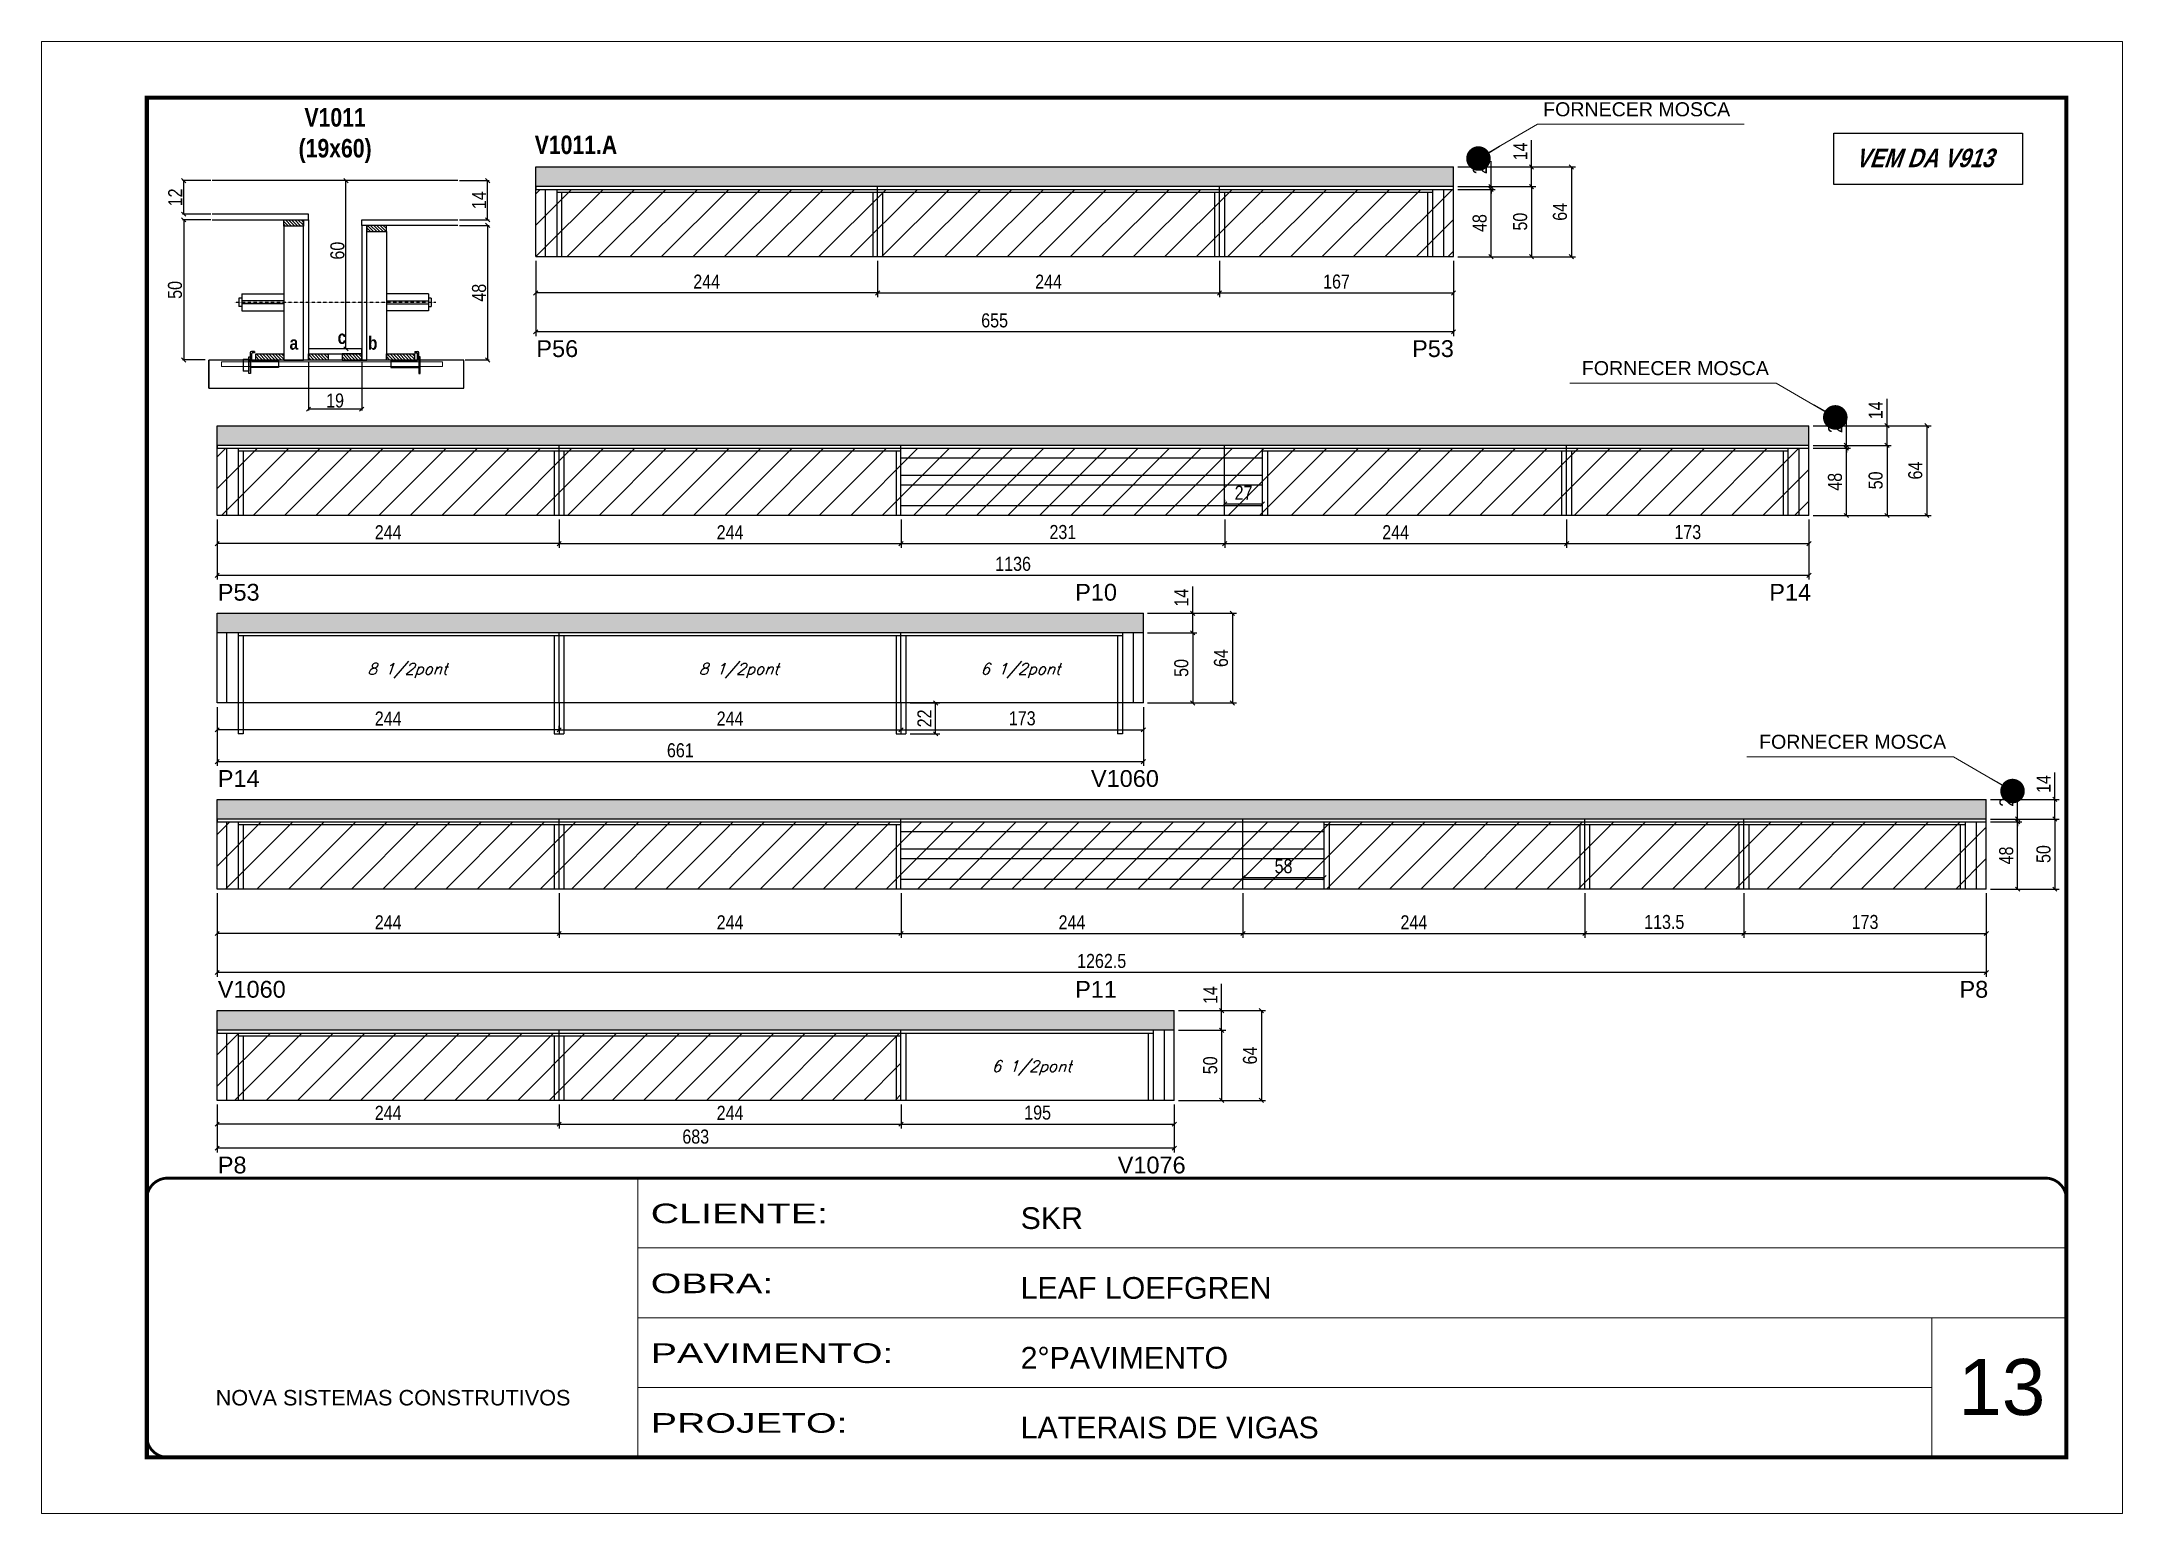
# Model space of a CAD drawing. Extents: x 3309 to 9563, y -2522 to 14608.
# Drawn here: x 3309 to 4794, y 10112 to 11162 of the extents above; entities that cross this region are included whole.
import ezdxf

# ---------------------------------------------------------------- set-up
doc = ezdxf.new("R2010")
doc.units = 0
for name, pattern in [('CONTINUO', [0]), ('DASHED', [0.75, 0.5, -0.25]), ('HIDDEN', [0.375, 0.25, -0.125])]:
    doc.linetypes.add(name, pattern=pattern)
for name, color, linetype in [('5', 5, 'Continuous'), ('barrote', 251, 'Continuous'), ('COTA', 241, 'Continuous'), ('detalhes', 4, 'Continuous'), ('NOMENCLATURA', 7, 'Continuous'), ('Painéis', 200, 'Continuous'), ('presilha', 1, 'Continuous'), ('SARR_2.2x10', 60, 'Continuous'), ('SARR_2.2x7', 40, 'Continuous'), ('SARR_3.5x7', 81, 'Continuous'), ('TENSOR', 3, 'Continuous'), ('texto', 7, 'Continuous')]:
    doc.layers.add(name, color=color, linetype=linetype)
for name, color, linetype, lineweight in [('CARIMBO', 255, 'Continuous', 9), ('CONCRETO', 251, 'Continuous', 25), ('Folhas', 255, 'Continuous', 9), ('Hachura', 251, 'Continuous', 9), ('SARRAFO DE PRESSAO', 251, 'DASHED', 9), ('SCO-___-LAJ', 2, 'Continuous', 0)]:
    doc.layers.add(name, color=color, linetype=linetype, lineweight=lineweight)
doc.styles.add('ARIAL', font='arial.ttf')
doc.styles.add('COTA TECNICA', font='techl___.ttf', dxfattribs={"height": 10})
doc.styles.add('COTA TECNICA 2X', font='techl___.ttf', dxfattribs={"height": 10})
doc.styles.add('Romans', font='romans.shx')
doc.styles.get("Standard").update_dxf_attribs({"font": 'arial.ttf'})
doc.styles.add('TECNICA', font='techb___.ttf', dxfattribs={"height": 10})
doc.styles.add('Tecnologia', font='')
doc.styles.get('Tecnologia').set_extended_font_data('Forgotten Futurist')
doc.dimstyles.new('3x', dxfattribs={"dimtxt": 10, "dimasz": 5, "dimexe": 7, "dimexo": 5, "dimgap": 4, "dimtad": 1, "dimdec": 4, "dimlfac": 0.333333, "dimdsep": 46, "dimtxsty": 'Standard', "dimblk": 'DOT', "dimcen": 0.09, "dimclrd": 1, "dimclre": 1, "dimclrt": 2, "dimadec": 0, "dimazin": 2, "dimtfac": 1, "dimtdec": 4, "dimtmove": 0, "dimatfit": 3, "dimldrblk": 'DOT', "dimfxl": 1, "dimtolj": 1, "dimtzin": 0, "dimlwd": 9, "dimlwe": 9, "dimarcsym": 0})
doc.dimstyles.new('PAINEL', dxfattribs={"dimtxt": 10, "dimasz": 3, "dimexe": 3, "dimexo": 3, "dimgap": 3, "dimtad": 1, "dimdec": 1, "dimzin": 12, "dimdsep": 46, "dimtxsty": 'COTA TECNICA', "dimblk1": 'OBLIQUE', "dimblk2": 'OBLIQUE', "dimsah": 1, "dimcen": 0.9, "dimclrd": 4, "dimclre": 4, "dimclrt": 240, "dimadec": 1, "dimazin": 3, "dimtfac": 1, "dimtdec": 1, "dimtmove": 0, "dimatfit": 3, "dimfxl": 1, "dimtolj": 1, "dimtzin": 12, "dimarcsym": 0})
doc.dimstyles.new('SECAO', dxfattribs={"dimscale": 0.333333, "dimtxt": 5, "dimasz": 9, "dimexe": 3, "dimexo": 3, "dimgap": 3, "dimtad": 1, "dimdec": 1, "dimlfac": 0.5, "dimzin": 12, "dimdsep": 46, "dimtxsty": 'COTA TECNICA 2X', "dimblk1": 'OBLIQUE', "dimblk2": 'OBLIQUE', "dimsah": 1, "dimcen": 0.9, "dimclrd": 4, "dimclre": 4, "dimclrt": 240, "dimadec": 1, "dimazin": 3, "dimtfac": 1, "dimtdec": 1, "dimtmove": 0, "dimatfit": 3, "dimfxl": 1, "dimtolj": 1, "dimtzin": 12, "dimarcsym": 0})
pattern_1 = [(135, (36735.3405, -112577.1764), (-1.122532015, -1.122532015), [])]

msp = doc.modelspace()

# ---------------------------------------------------------------- texts
at = {"layer": '5', "linetype": 'Continuous'}
for s, p in [('P56', (3662.46, 10937.11, 0)), ('P53', (4287.45, 10937.11, 0)), ('P53', (3435.12, 10763.3, 0)), ('P10', (4046.99, 10763.3, 0)), ('P14', (4542.35, 10763.3, 0)), ('P14', (3435.12, 10630.42, 0)), ('V1060', (4058.27, 10630.42, 0)), ('V1060', (3435.12, 10480.03, 0)), ('P11', (4046.99, 10480.03, 0)), ('P8', (4678.12, 10480.03, 0)), ('P8', (3435.12, 10354.67, 0)), ('V1076', (4077.36, 10354.67, 0))]:
    msp.add_text(s, height=12, rotation=0.00004, dxfattribs=at).set_placement(p)
at = {"layer": 'CARIMBO', "style": 'ARIAL'}
for s, height, p in [('FORNECER MOSCA', 10, (4381, 11108.88)), ('FORNECER MOSCA', 10, (4408.62, 10924.19)), ('FORNECER MOSCA', 10, (4535.12, 10657.61)), ('13', 40, (4677.23, 10182.28))]:
    msp.add_text(s, height=height, dxfattribs=at).set_placement(p)
at = {"layer": 'detalhes', "style": 'TECNICA'}
for s, p in [('a', (3486.33, 10942.35)), ('c', (3520.62, 10946.46)), ('b', (3542.3, 10942.34))]:
    msp.add_text(s, height=9.6, dxfattribs=at).set_placement(p)
at = {"layer": 'NOMENCLATURA', "style": 'TECNICA'}
msp.add_text('V1011.A', height=13.2, dxfattribs=at).set_placement((3661.3, 11081.94, 0))
at = {"layer": 'NOMENCLATURA', "insert": (3518.83, 11114.69), "char_height": 13.2, "attachment_point": 2, "style": 'TECNICA'}
msp.add_mtext_dynamic_manual_height_columns('V1011\\P(19x60)', width=300.2766, gutter_width=1, heights=[0], dxfattribs=at)
at = {"layer": 'NOMENCLATURA', "insert": (4652.94, 11085.76, 0), "char_height": 13.2, "width": 300.2766, "attachment_point": 2, "style": 'TECNICA'}
msp.add_mtext('{\\Q19;VEM DA V913}', dxfattribs=at)
at = {"layer": 'texto', "color": 2, "char_height": 8, "attachment_point": 5, "style": 'Romans'}
for s, insert in [('{\\Q19;\\C256;8 1/2pont}', (3570.42, 10713.33, 0)), ('{\\Q19;\\C256;8 1/2pont}', (3806.92, 10713.33, 0)), ('{\\Q19;\\C256;6 1/2pont}', (4007.92, 10713.33, 0)), ('{\\Q19;\\C256;6 1/2pont}', (4015.92, 10429.79, 0))]:
    msp.add_mtext(s, dxfattribs=dict(at, insert=insert))

# ---------------------------------------------------------------- blocks, each defined once
blk = doc.blocks.new('9999999999')
at = {"color": 30, "linetype": 'CONTINUO'}
for p, q in [((98564.6, 34230.2), (98564.6, 34429.4)), ((98564.6, 34379.6), (99584, 34379.6)), ((98564.6, 34329.8), (99488, 34329.8)), ((99584, 34329.8), (99488, 34329.8)), ((99488, 34329.8), (99488, 34230.2)), ((98564.6, 34280), (99488, 34280))]:
    blk.add_line(p, q, dxfattribs=at)
at = {"color": 30, "linetype": 'CONTINUO', "const_width": 2}
blk.add_lwpolyline([(99584, 34230.2), (99584, 34414.4, 0.414214), (99569, 34429.4), (98229, 34429.4, 0.414214), (98214, 34414.4), (98214, 34245.2, 0.414214), (98229, 34230.2), (99584, 34230.2)], format="xyb", dxfattribs=at)
at = {"layer": 'Folhas'}
blk.add_lwpolyline([(98139, 34190.2), (99624, 34190.2), (99624, 35240.2), (98139, 35240.2)], close=True, dxfattribs=at)
at = {"layer": 'Folhas', "color": 30, "const_width": 3}
blk.add_lwpolyline([(98214, 34230.2), (99584, 34230.2), (99584, 35200.2), (98214, 35200.2)], close=True, dxfattribs=at)
at = {"color": 7, "linetype": 'Continuous', "ltscale": 5, "style": 'ARIAL'}
for s, height, p in [('SKR', 15.48, (98837.7, 34393.1)), ('LEAF LOEFGREN', 15.483, (98837.7, 34343.3)), ('2°PAVIMENTO', 15.483, (98837.7, 34293.5)), ('NOVA SISTEMAS CONSTRUTIVOS', 11.059, (98263.2, 34267.2)), ('LATERAIS DE VIGAS', 15.483, (98837.7, 34243.7))]:
    blk.add_text(s, height=height, dxfattribs=at).set_placement(p)
at = {"layer": 'Folhas', "color": 7, "style": 'Tecnologia', "width": 1.5}
for s, p in [('CLIENTE:', (98573.7, 34397.2)), ('OBRA:', (98573.7, 34347.3)), ('PAVIMENTO:', (98573.7, 34297.5)), ('PROJETO:', (98573.7, 34247.7))]:
    blk.add_text(s, height=14, dxfattribs=at).set_placement(p)
blk = doc.blocks.new('_Oblique')
at = {"color": 0, "linetype": 'ByBlock', "lineweight": -2}
blk.add_line((-0.5, -0.5), (0.5, 0.5), dxfattribs=at)
blk = doc.blocks.new('*D267')
at = {"layer": 'COTA', "color": 4, "lineweight": -2, "transparency": 16777216}
for p, q in [((3499.8, 10934), (3499.8, 10898.9)), ((3537.8, 10934), (3537.8, 10898.9)), ((3537.8, 10899.9), (3499.8, 10899.9))]:
    blk.add_line(p, q, dxfattribs=at)
at = {"layer": 'Defpoints', "color": 0, "transparency": 16777216}
for p in [(3499.8, 10935), (3537.8, 10935), (3499.8, 10899.9)]:
    blk.add_point(p, dxfattribs=at)
at = {"layer": 'COTA', "color": 4, "lineweight": -2, "transparency": 16777216, "xscale": 3, "yscale": 3, "zscale": 3, "rotation": 180}
blk.add_blockref('_Oblique', (3499.8, 10899.9), dxfattribs=at)
at = {"layer": 'COTA', "color": 4, "lineweight": -2, "transparency": 16777216, "xscale": 3, "yscale": 3, "zscale": 3}
blk.add_blockref('_Oblique', (3537.8, 10899.9), dxfattribs=at)
at = {"layer": 'COTA', "color": 240, "transparency": 16777216, "insert": (3518.8, 10906), "char_height": 10, "attachment_point": 5, "style": 'COTA TECNICA 2X'}
blk.add_mtext('\\A1;19', dxfattribs=at)
blk = doc.blocks.new('PRESILHA METÁLICA 1')
at = {"layer": 'presilha'}
for p, q in [((0, 13), (6, 13)), ((0, 13), (0, 0)), ((6, 0), (0, 0)), ((6, 15.5), (7.5, 15.5)), ((6, -2.5), (6, 15.5)), ((6, 13), (6, 0)), ((7.5, 10.6), (7.5, 19.9)), ((7.5, 15.5), (7.5, -2.5)), ((37.5, 4.1), (7.5, 4.1)), ((12, 21), (8.6, 21)), ((9, 11.6), (9, 18.9)), ((12, 19.5), (9.6, 19.5)), ((37.5, 11), (9.6, 11)), ((12, 21), (12, 19.5)), ((37.5, 11), (37.5, 4.1)), ((7.5, -2.5), (6, -2.5))]:
    blk.add_line(p, q, dxfattribs=at)
for centre, radius, start, end in [((8.6, 19.9), 1.14, 90, 180), ((9.6, 18.9), 0.57, 90, 180), ((9.6, 11.6), 0.57, 180, 270)]:
    blk.add_arc(centre, radius, start, end, dxfattribs=at)
blk = doc.blocks.new('PRESILHA METÁLICA 2')
at = {"layer": 'presilha'}
for p, q in [((-5.2, 23.5), (-5.2, 22)), ((-5.2, 23.5), (-1.9, 23.5)), ((-0.8, 14.6), (-0.8, 22.4)), ((-30.8, 13.5), (-30.8, 6.6)), ((-30.8, 13.5), (-2.8, 13.5)), ((-30.8, 6.6), (-0.8, 6.6)), ((-5.2, 22), (-2.8, 22)), ((-2.2, 14.1), (-2.2, 21.4)), ((0.8, 18), (-0.8, 18)), ((-0.8, 18), (-0.8, 0)), ((-0.8, 0), (0.8, 0)), ((0.8, 0), (0.8, 18))]:
    blk.add_line(p, q, dxfattribs=at)
for centre, radius, start, end in [((-1.9, 22.4), 1.14, 0, 90), ((-2.8, 21.4), 0.57, 0, 90), ((-2.8, 14.1), 0.57, 270, 0)]:
    blk.add_arc(centre, radius, start, end, dxfattribs=at)
blk = doc.blocks.new('*D268')
at = {"layer": 'COTA', "color": 4, "lineweight": -2, "transparency": 16777216}
for p, q in [((3430.1, 11035), (3409.8, 11035)), ((3410.8, 11035), (3410.8, 10935)), ((3426, 10935), (3409.8, 10935))]:
    blk.add_line(p, q, dxfattribs=at)
at = {"layer": 'Defpoints', "color": 0, "transparency": 16777216}
for p in [(3431.1, 11035), (3410.8, 10935), (3427, 10935)]:
    blk.add_point(p, dxfattribs=at)
at = {"layer": 'COTA', "color": 4, "lineweight": -2, "transparency": 16777216, "xscale": 3, "yscale": 3, "zscale": 3}
for p, rotation in [((3410.8, 11035), 90), ((3410.8, 10935), 270)]:
    blk.add_blockref('_Oblique', p, dxfattribs=dict(at, rotation=rotation))
at = {"layer": 'COTA', "color": 240, "transparency": 16777216, "insert": (3404.6, 10985), "char_height": 10, "attachment_point": 5, "rotation": 90, "style": 'COTA TECNICA 2X'}
blk.add_mtext('\\A1;50', dxfattribs=at)
blk = doc.blocks.new('*D269')
at = {"layer": 'COTA', "color": 4, "lineweight": -2, "transparency": 16777216}
for p, q in [((3607.5, 11031), (3628.7, 11031)), ((3627.7, 11031), (3627.7, 10935)), ((3611.6, 10935), (3628.7, 10935))]:
    blk.add_line(p, q, dxfattribs=at)
at = {"layer": 'Defpoints', "color": 0, "transparency": 16777216}
for p in [(3606.5, 11031), (3610.6, 10935), (3627.7, 10935)]:
    blk.add_point(p, dxfattribs=at)
at = {"layer": 'COTA', "color": 4, "lineweight": -2, "transparency": 16777216, "xscale": 3, "yscale": 3, "zscale": 3}
for p, rotation in [((3627.7, 11031), 90), ((3627.7, 10935), 270)]:
    blk.add_blockref('_Oblique', p, dxfattribs=dict(at, rotation=rotation))
at = {"layer": 'COTA', "color": 240, "transparency": 16777216, "insert": (3621.6, 10983), "char_height": 10, "attachment_point": 5, "rotation": 90, "style": 'COTA TECNICA 2X'}
blk.add_mtext('\\A1;48', dxfattribs=at)
blk = doc.blocks.new('*D270')
at = {"layer": 'COTA', "color": 4, "lineweight": -2, "transparency": 16777216}
for p, q in [((3536.8, 11063), (3525.6, 11063)), ((3526.6, 10943), (3526.6, 11063)), ((3536.8, 10943), (3525.6, 10943))]:
    blk.add_line(p, q, dxfattribs=at)
at = {"layer": 'Defpoints', "color": 0, "transparency": 16777216}
for p in [(3526.6, 11063), (3537.8, 11063), (3537.8, 10943)]:
    blk.add_point(p, dxfattribs=at)
at = {"layer": 'COTA', "color": 4, "lineweight": -2, "transparency": 16777216, "xscale": 3, "yscale": 3, "zscale": 3}
for p, rotation in [((3526.6, 11063), 90), ((3526.6, 10943), 270)]:
    blk.add_blockref('_Oblique', p, dxfattribs=dict(at, rotation=rotation))
at = {"layer": 'COTA', "color": 240, "transparency": 16777216, "insert": (3520.5, 11013), "char_height": 10, "attachment_point": 5, "rotation": 90, "style": 'COTA TECNICA 2X'}
blk.add_mtext('\\A1;60', dxfattribs=at)
blk = doc.blocks.new('*D271')
at = {"layer": 'COTA', "color": 4, "lineweight": -2, "transparency": 16777216}
for p, q in [((3607.5, 11063), (3628.7, 11063)), ((3627.7, 11035), (3627.7, 11063)), ((3607.5, 11035), (3628.7, 11035))]:
    blk.add_line(p, q, dxfattribs=at)
at = {"layer": 'Defpoints', "color": 0, "transparency": 16777216}
for p in [(3606.5, 11063), (3627.7, 11063), (3606.5, 11035)]:
    blk.add_point(p, dxfattribs=at)
at = {"layer": 'COTA', "color": 4, "lineweight": -2, "transparency": 16777216, "xscale": 3, "yscale": 3, "zscale": 3}
for p, rotation in [((3627.7, 11063), 90), ((3627.7, 11035), 270)]:
    blk.add_blockref('_Oblique', p, dxfattribs=dict(at, rotation=rotation))
at = {"layer": 'COTA', "color": 240, "transparency": 16777216, "insert": (3621.6, 11049), "char_height": 10, "attachment_point": 5, "rotation": 90, "style": 'COTA TECNICA 2X'}
blk.add_mtext('\\A1;14', dxfattribs=at)
blk = doc.blocks.new('*D308')
at = {"layer": 'COTA', "color": 4, "lineweight": -2, "transparency": 16777216}
for p, q in [((3430.1, 11063), (3409.8, 11063)), ((3410.8, 11039), (3410.8, 11063)), ((3430.1, 11039), (3409.8, 11039))]:
    blk.add_line(p, q, dxfattribs=at)
at = {"layer": 'Defpoints', "color": 0, "transparency": 16777216}
for p in [(3410.8, 11063), (3431.1, 11063), (3431.1, 11039)]:
    blk.add_point(p, dxfattribs=at)
at = {"layer": 'COTA', "color": 4, "lineweight": -2, "transparency": 16777216, "xscale": 3, "yscale": 3, "zscale": 3}
for p, rotation in [((3410.8, 11063), 90), ((3410.8, 11039), 270)]:
    blk.add_blockref('_Oblique', p, dxfattribs=dict(at, rotation=rotation))
at = {"layer": 'COTA', "color": 240, "transparency": 16777216, "insert": (3404.7, 11051), "char_height": 10, "attachment_point": 5, "rotation": 90, "style": 'COTA TECNICA 2X'}
blk.add_mtext('\\A1;12', dxfattribs=at)
blk = doc.blocks.new('*D272')
at = {"layer": 'COTA', "color": 4, "linetype": 'ByBlock', "lineweight": -2, "transparency": 16777216}
for p, q in [((3662, 11005.7), (3662, 10979.8)), ((3906, 11005.7), (3906, 10979.8)), ((3906, 10982.8), (3662, 10982.8))]:
    blk.add_line(p, q, dxfattribs=at)
at = {"layer": 'Defpoints', "color": 0, "linetype": 'ByBlock', "transparency": 16777216}
for p in [(3662, 11008.7), (3906, 11008.7), (3662, 10982.8)]:
    blk.add_point(p, dxfattribs=at)
at = {"layer": 'COTA', "color": 4, "linetype": 'ByBlock', "lineweight": -2, "transparency": 16777216, "xscale": 3, "yscale": 3, "zscale": 3, "rotation": 180}
blk.add_blockref('_Oblique', (3662, 10982.8), dxfattribs=at)
at = {"layer": 'COTA', "color": 4, "linetype": 'ByBlock', "lineweight": -2, "transparency": 16777216, "xscale": 3, "yscale": 3, "zscale": 3}
blk.add_blockref('_Oblique', (3906, 10982.8), dxfattribs=at)
at = {"layer": 'COTA', "color": 240, "linetype": 'ByBlock', "transparency": 16777216, "insert": (3784, 10990.9), "char_height": 10, "attachment_point": 5, "style": 'COTA TECNICA'}
blk.add_mtext('\\A1;244', dxfattribs=at)
blk = doc.blocks.new('*D309')
at = {"layer": 'COTA', "color": 4, "linetype": 'ByBlock', "lineweight": -2, "transparency": 16777216}
for p, q in [((3662, 11005.7), (3662, 10952.1)), ((4317, 11005.7), (4317, 10952.1)), ((4317, 10955.1), (3662, 10955.1))]:
    blk.add_line(p, q, dxfattribs=at)
at = {"layer": 'Defpoints', "color": 0, "linetype": 'ByBlock', "transparency": 16777216}
for p in [(3662, 11008.7), (4317, 11008.7), (3662, 10955.1)]:
    blk.add_point(p, dxfattribs=at)
at = {"layer": 'COTA', "color": 4, "linetype": 'ByBlock', "lineweight": -2, "transparency": 16777216, "xscale": 3, "yscale": 3, "zscale": 3, "rotation": 180}
blk.add_blockref('_Oblique', (3662, 10955.1), dxfattribs=at)
at = {"layer": 'COTA', "color": 4, "linetype": 'ByBlock', "lineweight": -2, "transparency": 16777216, "xscale": 3, "yscale": 3, "zscale": 3}
blk.add_blockref('_Oblique', (4317, 10955.1), dxfattribs=at)
at = {"layer": 'COTA', "color": 240, "linetype": 'ByBlock', "transparency": 16777216, "insert": (3989.5, 10963.2), "char_height": 10, "attachment_point": 5, "style": 'COTA TECNICA'}
blk.add_mtext('\\A1;655', dxfattribs=at)
blk = doc.blocks.new('*D273')
at = {"layer": 'COTA', "color": 4, "lineweight": -2, "transparency": 16777216}
for p, q in [((3906, 11005.7), (3906, 10979.8)), ((4150, 11005.7), (4150, 10979.8)), ((3906, 10982.8), (4150, 10982.8))]:
    blk.add_line(p, q, dxfattribs=at)
at = {"layer": 'Defpoints', "color": 0, "transparency": 16777216}
for p in [(3906, 11008.7, 0), (4150, 11008.7, 0), (4150, 10982.8)]:
    blk.add_point(p, dxfattribs=at)
at = {"layer": 'COTA', "color": 4, "lineweight": -2, "transparency": 16777216, "xscale": 3, "yscale": 3, "zscale": 3, "rotation": 180}
blk.add_blockref('_Oblique', (3906, 10982.8), dxfattribs=at)
at = {"layer": 'COTA', "color": 4, "lineweight": -2, "transparency": 16777216, "xscale": 3, "yscale": 3, "zscale": 3}
blk.add_blockref('_Oblique', (4150, 10982.8), dxfattribs=at)
at = {"layer": 'COTA', "color": 240, "transparency": 16777216, "insert": (4028, 10990.9), "char_height": 10, "attachment_point": 5, "style": 'COTA TECNICA'}
blk.add_mtext('\\A1;244', dxfattribs=at)
blk = doc.blocks.new('*D274')
at = {"layer": 'COTA', "color": 4, "lineweight": -2, "transparency": 16777216}
for p, q in [((4320, 11072.7), (4404.1, 11072.7)), ((4401.1, 11072.7), (4401.1, 11008.7)), ((4320, 11008.7), (4404.1, 11008.7))]:
    blk.add_line(p, q, dxfattribs=at)
at = {"layer": 'Defpoints', "color": 0, "transparency": 16777216}
for p in [(4317, 11072.7, 0), (4317, 11008.7, 0), (4401.1, 11008.7)]:
    blk.add_point(p, dxfattribs=at)
at = {"layer": 'COTA', "color": 4, "lineweight": -2, "transparency": 16777216, "xscale": 3, "yscale": 3, "zscale": 3}
for p, rotation in [((4401.1, 11072.7), 90), ((4401.1, 11008.7), 270)]:
    blk.add_blockref('_Oblique', p, dxfattribs=dict(at, rotation=rotation))
at = {"layer": 'COTA', "color": 240, "transparency": 16777216, "insert": (4393, 11040.7), "char_height": 10, "attachment_point": 5, "rotation": 90, "style": 'COTA TECNICA'}
blk.add_mtext('\\A1;64', dxfattribs=at)
blk = doc.blocks.new('*D310')
at = {"layer": 'COTA', "color": 4, "lineweight": -2, "transparency": 16777216}
for p, q in [((4150, 11005.7), (4150, 10979.8)), ((4317, 11005.7), (4317, 10979.8)), ((4150, 10982.8), (4317, 10982.8))]:
    blk.add_line(p, q, dxfattribs=at)
at = {"layer": 'Defpoints', "color": 0, "transparency": 16777216}
for p in [(4150, 11008.7, 0), (4317, 11008.7, 0), (4317, 10982.8)]:
    blk.add_point(p, dxfattribs=at)
at = {"layer": 'COTA', "color": 4, "lineweight": -2, "transparency": 16777216, "xscale": 3, "yscale": 3, "zscale": 3, "rotation": 180}
blk.add_blockref('_Oblique', (4150, 10982.8), dxfattribs=at)
at = {"layer": 'COTA', "color": 4, "lineweight": -2, "transparency": 16777216, "xscale": 3, "yscale": 3, "zscale": 3}
blk.add_blockref('_Oblique', (4317, 10982.8), dxfattribs=at)
at = {"layer": 'COTA', "color": 240, "transparency": 16777216, "insert": (4233.5, 10990.9), "char_height": 10, "attachment_point": 5, "style": 'COTA TECNICA'}
blk.add_mtext('\\A1;167', dxfattribs=at)
blk = doc.blocks.new('*D311')
at = {"layer": 'COTA', "color": 4, "lineweight": -2, "transparency": 16777216}
for p, q in [((4320, 11058.7), (4375.7, 11058.7)), ((4372.7, 11058.7), (4372.7, 11008.7)), ((4320, 11008.7), (4375.7, 11008.7))]:
    blk.add_line(p, q, dxfattribs=at)
at = {"layer": 'Defpoints', "color": 0, "transparency": 16777216}
for p in [(4317, 11058.7, 0), (4317, 11008.7, 0), (4372.7, 11008.7)]:
    blk.add_point(p, dxfattribs=at)
at = {"layer": 'COTA', "color": 4, "lineweight": -2, "transparency": 16777216, "xscale": 3, "yscale": 3, "zscale": 3}
for p, rotation in [((4372.7, 11058.7), 90), ((4372.7, 11008.7), 270)]:
    blk.add_blockref('_Oblique', p, dxfattribs=dict(at, rotation=rotation))
at = {"layer": 'COTA', "color": 240, "transparency": 16777216, "insert": (4364.6, 11033.7), "char_height": 10, "attachment_point": 5, "rotation": 90, "style": 'COTA TECNICA'}
blk.add_mtext('\\A1;50', dxfattribs=at)
blk = doc.blocks.new('*D312')
at = {"layer": 'COTA', "color": 4, "lineweight": -2, "transparency": 16777216}
for p, q in [((4372.7, 11072.7), (4372.7, 11091.9)), ((4320, 11072.7), (4375.7, 11072.7)), ((4372.7, 11058.7), (4372.7, 11072.7)), ((4320, 11058.7), (4375.7, 11058.7))]:
    blk.add_line(p, q, dxfattribs=at)
at = {"layer": 'Defpoints', "color": 0, "transparency": 16777216}
for p in [(4317, 11072.7, 0), (4372.7, 11072.7), (4317, 11058.7, 0)]:
    blk.add_point(p, dxfattribs=at)
at = {"layer": 'COTA', "color": 4, "lineweight": -2, "transparency": 16777216, "xscale": 3, "yscale": 3, "zscale": 3}
for p, rotation in [((4372.7, 11072.7), 90), ((4372.7, 11058.7), 270)]:
    blk.add_blockref('_Oblique', p, dxfattribs=dict(at, rotation=rotation))
at = {"layer": 'COTA', "color": 240, "transparency": 16777216, "insert": (4364.7, 11083.8), "char_height": 10, "attachment_point": 5, "rotation": 90, "style": 'COTA TECNICA'}
blk.add_mtext('\\A1;14', dxfattribs=at)
blk = doc.blocks.new('*D261')
at = {"layer": 'COTA', "color": 4, "linetype": 'ByBlock', "lineweight": -2, "transparency": 16777216}
for p, q in [((3434.7, 10821.1), (3434.7, 10801)), ((3678.7, 10821.1), (3678.7, 10801)), ((3678.7, 10804), (3434.7, 10804))]:
    blk.add_line(p, q, dxfattribs=at)
at = {"layer": 'Defpoints', "color": 0, "linetype": 'ByBlock', "transparency": 16777216}
for p in [(3434.7, 10824.1), (3678.7, 10824.1), (3434.7, 10804)]:
    blk.add_point(p, dxfattribs=at)
at = {"layer": 'COTA', "color": 4, "linetype": 'ByBlock', "lineweight": -2, "transparency": 16777216, "xscale": 3, "yscale": 3, "zscale": 3, "rotation": 180}
blk.add_blockref('_Oblique', (3434.7, 10804), dxfattribs=at)
at = {"layer": 'COTA', "color": 4, "linetype": 'ByBlock', "lineweight": -2, "transparency": 16777216, "xscale": 3, "yscale": 3, "zscale": 3}
blk.add_blockref('_Oblique', (3678.7, 10804), dxfattribs=at)
at = {"layer": 'COTA', "color": 240, "linetype": 'ByBlock', "transparency": 16777216, "insert": (3556.7, 10812.1), "char_height": 10, "attachment_point": 5, "style": 'COTA TECNICA'}
blk.add_mtext('\\A1;244', dxfattribs=at)
blk = doc.blocks.new('*D298')
at = {"layer": 'COTA', "color": 4, "linetype": 'ByBlock', "lineweight": -2, "transparency": 16777216}
for p, q in [((3434.7, 10821.1), (3434.7, 10778.3)), ((4570.7, 10821.1), (4570.7, 10778.3)), ((4570.7, 10781.3), (3434.7, 10781.3))]:
    blk.add_line(p, q, dxfattribs=at)
at = {"layer": 'Defpoints', "color": 0, "linetype": 'ByBlock', "transparency": 16777216}
for p in [(3434.7, 10824.1), (4570.7, 10824.1), (3434.7, 10781.3)]:
    blk.add_point(p, dxfattribs=at)
at = {"layer": 'COTA', "color": 4, "linetype": 'ByBlock', "lineweight": -2, "transparency": 16777216, "xscale": 3, "yscale": 3, "zscale": 3, "rotation": 180}
blk.add_blockref('_Oblique', (3434.7, 10781.3), dxfattribs=at)
at = {"layer": 'COTA', "color": 4, "linetype": 'ByBlock', "lineweight": -2, "transparency": 16777216, "xscale": 3, "yscale": 3, "zscale": 3}
blk.add_blockref('_Oblique', (4570.7, 10781.3), dxfattribs=at)
at = {"layer": 'COTA', "color": 240, "linetype": 'ByBlock', "transparency": 16777216, "insert": (4002.7, 10789.5), "char_height": 10, "attachment_point": 5, "style": 'COTA TECNICA'}
blk.add_mtext('\\A1;1136', dxfattribs=at)
blk = doc.blocks.new('*D299')
at = {"layer": 'COTA', "color": 4, "lineweight": -2, "transparency": 16777216}
for p, q in [((4397.7, 10821.1), (4397.7, 10801)), ((4570.7, 10821.1), (4570.7, 10801)), ((4397.7, 10804), (4570.7, 10804))]:
    blk.add_line(p, q, dxfattribs=at)
at = {"layer": 'Defpoints', "color": 0, "transparency": 16777216}
for p in [(4397.7, 10824.1, 0), (4570.7, 10824.1, 0), (4570.7, 10804)]:
    blk.add_point(p, dxfattribs=at)
at = {"layer": 'COTA', "color": 4, "lineweight": -2, "transparency": 16777216, "xscale": 3, "yscale": 3, "zscale": 3, "rotation": 180}
blk.add_blockref('_Oblique', (4397.7, 10804), dxfattribs=at)
at = {"layer": 'COTA', "color": 4, "lineweight": -2, "transparency": 16777216, "xscale": 3, "yscale": 3, "zscale": 3}
blk.add_blockref('_Oblique', (4570.7, 10804), dxfattribs=at)
at = {"layer": 'COTA', "color": 240, "transparency": 16777216, "insert": (4484.2, 10812.2), "char_height": 10, "attachment_point": 5, "style": 'COTA TECNICA'}
blk.add_mtext('\\A1;173', dxfattribs=at)
blk = doc.blocks.new('*D300')
at = {"layer": 'COTA', "color": 4, "lineweight": -2, "transparency": 16777216}
for p, q in [((3678.7, 10821.1), (3678.7, 10801)), ((3922.7, 10821.1), (3922.7, 10801)), ((3678.7, 10804), (3922.7, 10804))]:
    blk.add_line(p, q, dxfattribs=at)
at = {"layer": 'Defpoints', "color": 0, "transparency": 16777216}
for p in [(3678.7, 10824.1, 0), (3922.7, 10824.1, 0), (3922.7, 10804)]:
    blk.add_point(p, dxfattribs=at)
at = {"layer": 'COTA', "color": 4, "lineweight": -2, "transparency": 16777216, "xscale": 3, "yscale": 3, "zscale": 3, "rotation": 180}
blk.add_blockref('_Oblique', (3678.7, 10804), dxfattribs=at)
at = {"layer": 'COTA', "color": 4, "lineweight": -2, "transparency": 16777216, "xscale": 3, "yscale": 3, "zscale": 3}
blk.add_blockref('_Oblique', (3922.7, 10804), dxfattribs=at)
at = {"layer": 'COTA', "color": 240, "transparency": 16777216, "insert": (3800.7, 10812.1), "char_height": 10, "attachment_point": 5, "style": 'COTA TECNICA'}
blk.add_mtext('\\A1;244', dxfattribs=at)
blk = doc.blocks.new('*D301')
at = {"layer": 'COTA', "color": 4, "lineweight": -2, "transparency": 16777216}
for p, q in [((4153.7, 10821.1), (4153.7, 10801)), ((4397.7, 10821.1), (4397.7, 10801)), ((4153.7, 10804), (4397.7, 10804))]:
    blk.add_line(p, q, dxfattribs=at)
at = {"layer": 'Defpoints', "color": 0, "transparency": 16777216}
for p in [(4153.7, 10824.1, 0), (4397.7, 10824.1, 0), (4397.7, 10804)]:
    blk.add_point(p, dxfattribs=at)
at = {"layer": 'COTA', "color": 4, "lineweight": -2, "transparency": 16777216, "xscale": 3, "yscale": 3, "zscale": 3, "rotation": 180}
blk.add_blockref('_Oblique', (4153.7, 10804), dxfattribs=at)
at = {"layer": 'COTA', "color": 4, "lineweight": -2, "transparency": 16777216, "xscale": 3, "yscale": 3, "zscale": 3}
blk.add_blockref('_Oblique', (4397.7, 10804), dxfattribs=at)
at = {"layer": 'COTA', "color": 240, "transparency": 16777216, "insert": (4275.7, 10812.1), "char_height": 10, "attachment_point": 5, "style": 'COTA TECNICA'}
blk.add_mtext('\\A1;244', dxfattribs=at)
blk = doc.blocks.new('*D262')
at = {"layer": 'COTA', "color": 4, "lineweight": -2, "transparency": 16777216}
for p, q in [((3922.7, 10821.1), (3922.7, 10801)), ((4153.7, 10821.1), (4153.7, 10801)), ((3922.7, 10804), (4153.7, 10804))]:
    blk.add_line(p, q, dxfattribs=at)
at = {"layer": 'Defpoints', "color": 0, "transparency": 16777216}
for p in [(3922.7, 10824.1, 0), (4153.7, 10824.1, 0), (4153.7, 10804)]:
    blk.add_point(p, dxfattribs=at)
at = {"layer": 'COTA', "color": 4, "lineweight": -2, "transparency": 16777216, "xscale": 3, "yscale": 3, "zscale": 3, "rotation": 180}
blk.add_blockref('_Oblique', (3922.7, 10804), dxfattribs=at)
at = {"layer": 'COTA', "color": 4, "lineweight": -2, "transparency": 16777216, "xscale": 3, "yscale": 3, "zscale": 3}
blk.add_blockref('_Oblique', (4153.7, 10804), dxfattribs=at)
at = {"layer": 'COTA', "color": 240, "transparency": 16777216, "insert": (4038.2, 10812.2), "char_height": 10, "attachment_point": 5, "style": 'COTA TECNICA'}
blk.add_mtext('\\A1;231', dxfattribs=at)
blk = doc.blocks.new('*D302')
at = {"layer": 'COTA', "color": 4, "lineweight": -2, "transparency": 16777216}
for p, q in [((4153.7, 10834.1), (4153.7, 10835.2)), ((4180.7, 10832.2), (4153.7, 10832.2)), ((4180.7, 10834.1), (4180.7, 10835.2))]:
    blk.add_line(p, q, dxfattribs=at)
at = {"layer": 'Defpoints', "color": 0, "transparency": 16777216}
for p in [(4153.7, 10832.2), (4153.7, 10831.1, 0), (4180.7, 10831.1, 0)]:
    blk.add_point(p, dxfattribs=at)
at = {"layer": 'COTA', "color": 4, "lineweight": -2, "transparency": 16777216, "xscale": 3, "yscale": 3, "zscale": 3, "rotation": 180}
blk.add_blockref('_Oblique', (4153.7, 10832.2), dxfattribs=at)
at = {"layer": 'COTA', "color": 4, "lineweight": -2, "transparency": 16777216, "xscale": 3, "yscale": 3, "zscale": 3}
blk.add_blockref('_Oblique', (4180.7, 10832.2), dxfattribs=at)
at = {"layer": 'COTA', "color": 240, "transparency": 16777216, "insert": (4167.2, 10840.3), "char_height": 10, "attachment_point": 5, "style": 'COTA TECNICA'}
blk.add_mtext('\\A1;27', dxfattribs=at)
blk = doc.blocks.new('*D263')
at = {"layer": 'COTA', "color": 4, "linetype": 'ByBlock', "lineweight": -2, "transparency": 16777216}
for p, q in [((3434.7, 10687.3), (3434.7, 10668.1)), ((3678.7, 10671.1), (3434.7, 10671.1)), ((3678.7, 10671.3), (3678.7, 10674.1))]:
    blk.add_line(p, q, dxfattribs=at)
at = {"layer": 'Defpoints', "color": 0, "linetype": 'ByBlock', "transparency": 16777216}
for p in [(3434.7, 10690.3), (3434.7, 10671.1), (3678.7, 10668.3)]:
    blk.add_point(p, dxfattribs=at)
at = {"layer": 'COTA', "color": 4, "linetype": 'ByBlock', "lineweight": -2, "transparency": 16777216, "xscale": 3, "yscale": 3, "zscale": 3, "rotation": 180}
blk.add_blockref('_Oblique', (3434.7, 10671.1), dxfattribs=at)
at = {"layer": 'COTA', "color": 4, "linetype": 'ByBlock', "lineweight": -2, "transparency": 16777216, "xscale": 3, "yscale": 3, "zscale": 3}
blk.add_blockref('_Oblique', (3678.7, 10671.1), dxfattribs=at)
at = {"layer": 'COTA', "color": 240, "linetype": 'ByBlock', "transparency": 16777216, "insert": (3556.7, 10679.2), "char_height": 10, "attachment_point": 5, "style": 'COTA TECNICA'}
blk.add_mtext('\\A1;244', dxfattribs=at)
blk = doc.blocks.new('*D303')
at = {"layer": 'COTA', "color": 4, "linetype": 'ByBlock', "lineweight": -2, "transparency": 16777216}
for p, q in [((3434.7, 10687.3), (3434.7, 10645.4)), ((4095.7, 10687.3), (4095.7, 10645.4)), ((4095.7, 10648.4), (3434.7, 10648.4))]:
    blk.add_line(p, q, dxfattribs=at)
at = {"layer": 'Defpoints', "color": 0, "linetype": 'ByBlock', "transparency": 16777216}
for p in [(3434.7, 10690.3), (4095.7, 10690.3), (3434.7, 10648.4)]:
    blk.add_point(p, dxfattribs=at)
at = {"layer": 'COTA', "color": 4, "linetype": 'ByBlock', "lineweight": -2, "transparency": 16777216, "xscale": 3, "yscale": 3, "zscale": 3, "rotation": 180}
blk.add_blockref('_Oblique', (3434.7, 10648.4), dxfattribs=at)
at = {"layer": 'COTA', "color": 4, "linetype": 'ByBlock', "lineweight": -2, "transparency": 16777216, "xscale": 3, "yscale": 3, "zscale": 3}
blk.add_blockref('_Oblique', (4095.7, 10648.4), dxfattribs=at)
at = {"layer": 'COTA', "color": 240, "linetype": 'ByBlock', "transparency": 16777216, "insert": (3765.2, 10656.5), "char_height": 10, "attachment_point": 5, "style": 'COTA TECNICA'}
blk.add_mtext('\\A1;661', dxfattribs=at)
blk = doc.blocks.new('*D264')
at = {"layer": 'COTA', "color": 4, "lineweight": -2, "transparency": 16777216}
for p, q in [((3678.7, 10671.3), (3678.7, 10674.1)), ((3678.7, 10671.1), (3922.7, 10671.1)), ((3922.7, 10671.3), (3922.7, 10674.1))]:
    blk.add_line(p, q, dxfattribs=at)
at = {"layer": 'Defpoints', "color": 0, "transparency": 16777216}
for p in [(3678.7, 10668.3, 0), (3922.7, 10671.1), (3922.7, 10668.3, 0)]:
    blk.add_point(p, dxfattribs=at)
at = {"layer": 'COTA', "color": 4, "lineweight": -2, "transparency": 16777216, "xscale": 3, "yscale": 3, "zscale": 3, "rotation": 180}
blk.add_blockref('_Oblique', (3678.7, 10671.1), dxfattribs=at)
at = {"layer": 'COTA', "color": 4, "lineweight": -2, "transparency": 16777216, "xscale": 3, "yscale": 3, "zscale": 3}
blk.add_blockref('_Oblique', (3922.7, 10671.1), dxfattribs=at)
at = {"layer": 'COTA', "color": 240, "transparency": 16777216, "insert": (3800.7, 10679.2), "char_height": 10, "attachment_point": 5, "style": 'COTA TECNICA'}
blk.add_mtext('\\A1;244', dxfattribs=at)
blk = doc.blocks.new('*D265')
at = {"layer": 'COTA', "color": 4, "lineweight": -2, "transparency": 16777216}
for p, q in [((4098.7, 10754.3), (4162.2, 10754.3)), ((4159.2, 10754.3), (4159.2, 10690.3)), ((4098.7, 10690.3), (4162.2, 10690.3))]:
    blk.add_line(p, q, dxfattribs=at)
at = {"layer": 'Defpoints', "color": 0, "transparency": 16777216}
for p in [(4095.7, 10754.3, 0), (4095.7, 10690.3, 0), (4159.2, 10690.3)]:
    blk.add_point(p, dxfattribs=at)
at = {"layer": 'COTA', "color": 4, "lineweight": -2, "transparency": 16777216, "xscale": 3, "yscale": 3, "zscale": 3}
for p, rotation in [((4159.2, 10754.3), 90), ((4159.2, 10690.3), 270)]:
    blk.add_blockref('_Oblique', p, dxfattribs=dict(at, rotation=rotation))
at = {"layer": 'COTA', "color": 240, "transparency": 16777216, "insert": (4151.1, 10722.3), "char_height": 10, "attachment_point": 5, "rotation": 90, "style": 'COTA TECNICA'}
blk.add_mtext('\\A1;64', dxfattribs=at)
blk = doc.blocks.new('*D304')
at = {"layer": 'COTA', "color": 4, "lineweight": -2, "transparency": 16777216}
for p, q in [((4095.7, 10687.3), (4095.7, 10668.1)), ((3922.7, 10671.3), (3922.7, 10674.1)), ((3922.7, 10671.1), (4095.7, 10671.1))]:
    blk.add_line(p, q, dxfattribs=at)
at = {"layer": 'Defpoints', "color": 0, "transparency": 16777216}
for p in [(4095.7, 10690.3, 0), (3922.7, 10668.3, 0), (4095.7, 10671.1)]:
    blk.add_point(p, dxfattribs=at)
at = {"layer": 'COTA', "color": 4, "lineweight": -2, "transparency": 16777216, "xscale": 3, "yscale": 3, "zscale": 3, "rotation": 180}
blk.add_blockref('_Oblique', (3922.7, 10671.1), dxfattribs=at)
at = {"layer": 'COTA', "color": 4, "lineweight": -2, "transparency": 16777216, "xscale": 3, "yscale": 3, "zscale": 3}
blk.add_blockref('_Oblique', (4095.7, 10671.1), dxfattribs=at)
at = {"layer": 'COTA', "color": 240, "transparency": 16777216, "insert": (4009.2, 10679.3), "char_height": 10, "attachment_point": 5, "style": 'COTA TECNICA'}
blk.add_mtext('\\A1;173', dxfattribs=at)
blk = doc.blocks.new('*D305')
at = {"layer": 'COTA', "color": 4, "lineweight": -2, "transparency": 16777216}
for p, q in [((4098.7, 10740.3), (4133.9, 10740.3)), ((4130.9, 10740.3), (4130.9, 10690.3)), ((4098.7, 10690.3), (4133.9, 10690.3))]:
    blk.add_line(p, q, dxfattribs=at)
at = {"layer": 'Defpoints', "color": 0, "transparency": 16777216}
for p in [(4095.7, 10740.3, 0), (4095.7, 10690.3, 0), (4130.9, 10690.3)]:
    blk.add_point(p, dxfattribs=at)
at = {"layer": 'COTA', "color": 4, "lineweight": -2, "transparency": 16777216, "xscale": 3, "yscale": 3, "zscale": 3}
for p, rotation in [((4130.9, 10740.3), 90), ((4130.9, 10690.3), 270)]:
    blk.add_blockref('_Oblique', p, dxfattribs=dict(at, rotation=rotation))
at = {"layer": 'COTA', "color": 240, "transparency": 16777216, "insert": (4122.8, 10715.3), "char_height": 10, "attachment_point": 5, "rotation": 90, "style": 'COTA TECNICA'}
blk.add_mtext('\\A1;50', dxfattribs=at)
blk = doc.blocks.new('*D306')
at = {"layer": 'COTA', "color": 4, "lineweight": -2, "transparency": 16777216}
for p, q in [((4130.9, 10754.3), (4130.9, 10773.5)), ((4098.7, 10754.3), (4133.9, 10754.3)), ((4130.9, 10740.3), (4130.9, 10754.3)), ((4098.7, 10740.3), (4133.9, 10740.3))]:
    blk.add_line(p, q, dxfattribs=at)
at = {"layer": 'Defpoints', "color": 0, "transparency": 16777216}
for p in [(4095.7, 10754.3, 0), (4130.9, 10754.3), (4095.7, 10740.3, 0)]:
    blk.add_point(p, dxfattribs=at)
at = {"layer": 'COTA', "color": 4, "lineweight": -2, "transparency": 16777216, "xscale": 3, "yscale": 3, "zscale": 3}
for p, rotation in [((4130.9, 10754.3), 90), ((4130.9, 10740.3), 270)]:
    blk.add_blockref('_Oblique', p, dxfattribs=dict(at, rotation=rotation))
at = {"layer": 'COTA', "color": 240, "transparency": 16777216, "insert": (4122.8, 10765.4), "char_height": 10, "attachment_point": 5, "rotation": 90, "style": 'COTA TECNICA'}
blk.add_mtext('\\A1;14', dxfattribs=at)
blk = doc.blocks.new('*D266')
at = {"layer": 'COTA', "color": 4, "linetype": 'ByBlock', "lineweight": -2, "transparency": 16777216}
for p, q in [((3434.7, 10554.5), (3434.7, 10522.8)), ((3678.7, 10554.5), (3678.7, 10522.8)), ((3678.7, 10525.8), (3434.7, 10525.8))]:
    blk.add_line(p, q, dxfattribs=at)
at = {"layer": 'Defpoints', "color": 0, "linetype": 'ByBlock', "transparency": 16777216}
for p in [(3434.7, 10557.5), (3678.7, 10557.5), (3434.7, 10525.8)]:
    blk.add_point(p, dxfattribs=at)
at = {"layer": 'COTA', "color": 4, "linetype": 'ByBlock', "lineweight": -2, "transparency": 16777216, "xscale": 3, "yscale": 3, "zscale": 3, "rotation": 180}
blk.add_blockref('_Oblique', (3434.7, 10525.8), dxfattribs=at)
at = {"layer": 'COTA', "color": 4, "linetype": 'ByBlock', "lineweight": -2, "transparency": 16777216, "xscale": 3, "yscale": 3, "zscale": 3}
blk.add_blockref('_Oblique', (3678.7, 10525.8), dxfattribs=at)
at = {"layer": 'COTA', "color": 240, "linetype": 'ByBlock', "transparency": 16777216, "insert": (3556.7, 10533.8), "char_height": 10, "attachment_point": 5, "style": 'COTA TECNICA'}
blk.add_mtext('\\A1;244', dxfattribs=at)
blk = doc.blocks.new('*D307')
at = {"layer": 'COTA', "color": 4, "linetype": 'ByBlock', "lineweight": -2, "transparency": 16777216}
for p, q in [((3434.7, 10554.5), (3434.7, 10495)), ((4697.2, 10554.5), (4697.2, 10495)), ((4697.2, 10498), (3434.7, 10498))]:
    blk.add_line(p, q, dxfattribs=at)
at = {"layer": 'Defpoints', "color": 0, "linetype": 'ByBlock', "transparency": 16777216}
for p in [(3434.7, 10557.5), (4697.2, 10557.5), (3434.7, 10498)]:
    blk.add_point(p, dxfattribs=at)
at = {"layer": 'COTA', "color": 4, "linetype": 'ByBlock', "lineweight": -2, "transparency": 16777216, "xscale": 3, "yscale": 3, "zscale": 3, "rotation": 180}
blk.add_blockref('_Oblique', (3434.7, 10498), dxfattribs=at)
at = {"layer": 'COTA', "color": 4, "linetype": 'ByBlock', "lineweight": -2, "transparency": 16777216, "xscale": 3, "yscale": 3, "zscale": 3}
blk.add_blockref('_Oblique', (4697.2, 10498), dxfattribs=at)
at = {"layer": 'COTA', "color": 240, "linetype": 'ByBlock', "transparency": 16777216, "insert": (4065.9, 10506.2), "char_height": 10, "attachment_point": 5, "style": 'COTA TECNICA'}
blk.add_mtext('\\A1;1262.5', dxfattribs=at)
blk = doc.blocks.new('*D313')
at = {"layer": 'COTA', "color": 4, "lineweight": -2, "transparency": 16777216}
for p, q in [((3678.7, 10554.5), (3678.7, 10522.8)), ((3922.7, 10554.5), (3922.7, 10522.8)), ((3678.7, 10525.8), (3922.7, 10525.8))]:
    blk.add_line(p, q, dxfattribs=at)
at = {"layer": 'Defpoints', "color": 0, "transparency": 16777216}
for p in [(3678.7, 10557.5, 0), (3922.7, 10557.5, 0), (3922.7, 10525.8)]:
    blk.add_point(p, dxfattribs=at)
at = {"layer": 'COTA', "color": 4, "lineweight": -2, "transparency": 16777216, "xscale": 3, "yscale": 3, "zscale": 3, "rotation": 180}
blk.add_blockref('_Oblique', (3678.7, 10525.8), dxfattribs=at)
at = {"layer": 'COTA', "color": 4, "lineweight": -2, "transparency": 16777216, "xscale": 3, "yscale": 3, "zscale": 3}
blk.add_blockref('_Oblique', (3922.7, 10525.8), dxfattribs=at)
at = {"layer": 'COTA', "color": 240, "transparency": 16777216, "insert": (3800.7, 10533.8), "char_height": 10, "attachment_point": 5, "style": 'COTA TECNICA'}
blk.add_mtext('\\A1;244', dxfattribs=at)
blk = doc.blocks.new('*D314')
at = {"layer": 'COTA', "color": 4, "lineweight": -2, "transparency": 16777216}
for p, q in [((4166.7, 10554.5), (4166.7, 10522.8)), ((4410.7, 10554.5), (4410.7, 10522.8)), ((4166.7, 10525.8), (4410.7, 10525.8))]:
    blk.add_line(p, q, dxfattribs=at)
at = {"layer": 'Defpoints', "color": 0, "transparency": 16777216}
for p in [(4166.7, 10557.5, 0), (4410.7, 10557.5, 0), (4410.7, 10525.8)]:
    blk.add_point(p, dxfattribs=at)
at = {"layer": 'COTA', "color": 4, "lineweight": -2, "transparency": 16777216, "xscale": 3, "yscale": 3, "zscale": 3, "rotation": 180}
blk.add_blockref('_Oblique', (4166.7, 10525.8), dxfattribs=at)
at = {"layer": 'COTA', "color": 4, "lineweight": -2, "transparency": 16777216, "xscale": 3, "yscale": 3, "zscale": 3}
blk.add_blockref('_Oblique', (4410.7, 10525.8), dxfattribs=at)
at = {"layer": 'COTA', "color": 240, "transparency": 16777216, "insert": (4288.7, 10533.8), "char_height": 10, "attachment_point": 5, "style": 'COTA TECNICA'}
blk.add_mtext('\\A1;244', dxfattribs=at)
blk = doc.blocks.new('*D275')
at = {"layer": 'COTA', "color": 4, "lineweight": -2, "transparency": 16777216}
for p, q in [((3922.7, 10554.5), (3922.7, 10522.8)), ((4166.7, 10554.5), (4166.7, 10522.8)), ((3922.7, 10525.8), (4166.7, 10525.8))]:
    blk.add_line(p, q, dxfattribs=at)
at = {"layer": 'Defpoints', "color": 0, "transparency": 16777216}
for p in [(3922.7, 10557.5, 0), (4166.7, 10557.5, 0), (4166.7, 10525.8)]:
    blk.add_point(p, dxfattribs=at)
at = {"layer": 'COTA', "color": 4, "lineweight": -2, "transparency": 16777216, "xscale": 3, "yscale": 3, "zscale": 3, "rotation": 180}
blk.add_blockref('_Oblique', (3922.7, 10525.8), dxfattribs=at)
at = {"layer": 'COTA', "color": 4, "lineweight": -2, "transparency": 16777216, "xscale": 3, "yscale": 3, "zscale": 3}
blk.add_blockref('_Oblique', (4166.7, 10525.8), dxfattribs=at)
at = {"layer": 'COTA', "color": 240, "transparency": 16777216, "insert": (4044.7, 10533.8), "char_height": 10, "attachment_point": 5, "style": 'COTA TECNICA'}
blk.add_mtext('\\A1;244', dxfattribs=at)
blk = doc.blocks.new('*D315')
at = {"layer": 'COTA', "color": 4, "lineweight": -2, "transparency": 16777216}
for p, q in [((4166.7, 10567.5), (4166.7, 10568.6)), ((4224.7, 10565.6), (4166.7, 10565.6)), ((4224.7, 10567.5), (4224.7, 10568.6))]:
    blk.add_line(p, q, dxfattribs=at)
at = {"layer": 'Defpoints', "color": 0, "transparency": 16777216}
for p in [(4166.7, 10565.6), (4166.7, 10564.5, 0), (4224.7, 10564.5, 0)]:
    blk.add_point(p, dxfattribs=at)
at = {"layer": 'COTA', "color": 4, "lineweight": -2, "transparency": 16777216, "xscale": 3, "yscale": 3, "zscale": 3, "rotation": 180}
blk.add_blockref('_Oblique', (4166.7, 10565.6), dxfattribs=at)
at = {"layer": 'COTA', "color": 4, "lineweight": -2, "transparency": 16777216, "xscale": 3, "yscale": 3, "zscale": 3}
blk.add_blockref('_Oblique', (4224.7, 10565.6), dxfattribs=at)
at = {"layer": 'COTA', "color": 240, "transparency": 16777216, "insert": (4195.7, 10573.8), "char_height": 10, "attachment_point": 5, "style": 'COTA TECNICA'}
blk.add_mtext('\\A1;58', dxfattribs=at)
blk = doc.blocks.new('*D316')
at = {"layer": 'COTA', "color": 4, "lineweight": -2, "transparency": 16777216}
for p, q in [((4410.7, 10554.5), (4410.7, 10522.8)), ((4524.2, 10554.5), (4524.2, 10522.8)), ((4410.7, 10525.8), (4524.2, 10525.8))]:
    blk.add_line(p, q, dxfattribs=at)
at = {"layer": 'Defpoints', "color": 0, "transparency": 16777216}
for p in [(4410.7, 10557.5, 0), (4524.2, 10557.5, 0), (4524.2, 10525.8)]:
    blk.add_point(p, dxfattribs=at)
at = {"layer": 'COTA', "color": 4, "lineweight": -2, "transparency": 16777216, "xscale": 3, "yscale": 3, "zscale": 3, "rotation": 180}
blk.add_blockref('_Oblique', (4410.7, 10525.8), dxfattribs=at)
at = {"layer": 'COTA', "color": 4, "lineweight": -2, "transparency": 16777216, "xscale": 3, "yscale": 3, "zscale": 3}
blk.add_blockref('_Oblique', (4524.2, 10525.8), dxfattribs=at)
at = {"layer": 'COTA', "color": 240, "transparency": 16777216, "insert": (4467.4, 10534), "char_height": 10, "attachment_point": 5, "style": 'COTA TECNICA'}
blk.add_mtext('\\A1;113.5', dxfattribs=at)
blk = doc.blocks.new('*D317')
at = {"layer": 'COTA', "color": 4, "lineweight": -2, "transparency": 16777216}
for p, q in [((4524.2, 10554.5), (4524.2, 10522.8)), ((4697.2, 10554.5), (4697.2, 10522.8)), ((4524.2, 10525.8), (4697.2, 10525.8))]:
    blk.add_line(p, q, dxfattribs=at)
at = {"layer": 'Defpoints', "color": 0, "transparency": 16777216}
for p in [(4524.2, 10557.5, 0), (4697.2, 10557.5, 0), (4697.2, 10525.8)]:
    blk.add_point(p, dxfattribs=at)
at = {"layer": 'COTA', "color": 4, "lineweight": -2, "transparency": 16777216, "xscale": 3, "yscale": 3, "zscale": 3, "rotation": 180}
blk.add_blockref('_Oblique', (4524.2, 10525.8), dxfattribs=at)
at = {"layer": 'COTA', "color": 4, "lineweight": -2, "transparency": 16777216, "xscale": 3, "yscale": 3, "zscale": 3}
blk.add_blockref('_Oblique', (4697.2, 10525.8), dxfattribs=at)
at = {"layer": 'COTA', "color": 240, "transparency": 16777216, "insert": (4610.7, 10534), "char_height": 10, "attachment_point": 5, "style": 'COTA TECNICA'}
blk.add_mtext('\\A1;173', dxfattribs=at)
blk = doc.blocks.new('*D276')
at = {"layer": 'COTA', "color": 4, "linetype": 'ByBlock', "lineweight": -2, "transparency": 16777216}
for p, q in [((3434.7, 10403.8), (3434.7, 10386.8)), ((3678.7, 10403.8), (3678.7, 10386.8)), ((3678.7, 10389.8), (3434.7, 10389.8))]:
    blk.add_line(p, q, dxfattribs=at)
at = {"layer": 'Defpoints', "color": 0, "linetype": 'ByBlock', "transparency": 16777216}
for p in [(3434.7, 10406.8), (3678.7, 10406.8), (3434.7, 10389.8)]:
    blk.add_point(p, dxfattribs=at)
at = {"layer": 'COTA', "color": 4, "linetype": 'ByBlock', "lineweight": -2, "transparency": 16777216, "xscale": 3, "yscale": 3, "zscale": 3, "rotation": 180}
blk.add_blockref('_Oblique', (3434.7, 10389.8), dxfattribs=at)
at = {"layer": 'COTA', "color": 4, "linetype": 'ByBlock', "lineweight": -2, "transparency": 16777216, "xscale": 3, "yscale": 3, "zscale": 3}
blk.add_blockref('_Oblique', (3678.7, 10389.8), dxfattribs=at)
at = {"layer": 'COTA', "color": 240, "linetype": 'ByBlock', "transparency": 16777216, "insert": (3556.7, 10397.9), "char_height": 10, "attachment_point": 5, "style": 'COTA TECNICA'}
blk.add_mtext('\\A1;244', dxfattribs=at)
blk = doc.blocks.new('*D318')
at = {"layer": 'COTA', "color": 4, "linetype": 'ByBlock', "lineweight": -2, "transparency": 16777216}
for p, q in [((3434.7, 10403.8), (3434.7, 10369.7)), ((4117.7, 10403.8), (4117.7, 10369.7)), ((4117.7, 10372.7), (3434.7, 10372.7))]:
    blk.add_line(p, q, dxfattribs=at)
at = {"layer": 'Defpoints', "color": 0, "linetype": 'ByBlock', "transparency": 16777216}
for p in [(3434.7, 10406.8), (4117.7, 10406.8), (3434.7, 10372.7)]:
    blk.add_point(p, dxfattribs=at)
at = {"layer": 'COTA', "color": 4, "linetype": 'ByBlock', "lineweight": -2, "transparency": 16777216, "xscale": 3, "yscale": 3, "zscale": 3, "rotation": 180}
blk.add_blockref('_Oblique', (3434.7, 10372.7), dxfattribs=at)
at = {"layer": 'COTA', "color": 4, "linetype": 'ByBlock', "lineweight": -2, "transparency": 16777216, "xscale": 3, "yscale": 3, "zscale": 3}
blk.add_blockref('_Oblique', (4117.7, 10372.7), dxfattribs=at)
at = {"layer": 'COTA', "color": 240, "linetype": 'ByBlock', "transparency": 16777216, "insert": (3776.2, 10380.9), "char_height": 10, "attachment_point": 5, "style": 'COTA TECNICA'}
blk.add_mtext('\\A1;683', dxfattribs=at)
blk = doc.blocks.new('*D277')
at = {"layer": 'COTA', "color": 4, "lineweight": -2, "transparency": 16777216}
for p, q in [((3678.7, 10403.8), (3678.7, 10386.8)), ((3922.7, 10403.8), (3922.7, 10386.8)), ((3678.7, 10389.8), (3922.7, 10389.8))]:
    blk.add_line(p, q, dxfattribs=at)
at = {"layer": 'Defpoints', "color": 0, "transparency": 16777216}
for p in [(3678.7, 10406.8, 0), (3922.7, 10406.8, 0), (3922.7, 10389.8)]:
    blk.add_point(p, dxfattribs=at)
at = {"layer": 'COTA', "color": 4, "lineweight": -2, "transparency": 16777216, "xscale": 3, "yscale": 3, "zscale": 3, "rotation": 180}
blk.add_blockref('_Oblique', (3678.7, 10389.8), dxfattribs=at)
at = {"layer": 'COTA', "color": 4, "lineweight": -2, "transparency": 16777216, "xscale": 3, "yscale": 3, "zscale": 3}
blk.add_blockref('_Oblique', (3922.7, 10389.8), dxfattribs=at)
at = {"layer": 'COTA', "color": 240, "transparency": 16777216, "insert": (3800.7, 10397.9), "char_height": 10, "attachment_point": 5, "style": 'COTA TECNICA'}
blk.add_mtext('\\A1;244', dxfattribs=at)
blk = doc.blocks.new('*D319')
at = {"layer": 'COTA', "color": 4, "lineweight": -2, "transparency": 16777216}
for p, q in [((3922.7, 10403.8), (3922.7, 10386.8)), ((4117.7, 10403.8), (4117.7, 10386.8)), ((3922.7, 10389.8), (4117.7, 10389.8))]:
    blk.add_line(p, q, dxfattribs=at)
at = {"layer": 'Defpoints', "color": 0, "transparency": 16777216}
for p in [(3922.7, 10406.8, 0), (4117.7, 10406.8, 0), (4117.7, 10389.8)]:
    blk.add_point(p, dxfattribs=at)
at = {"layer": 'COTA', "color": 4, "lineweight": -2, "transparency": 16777216, "xscale": 3, "yscale": 3, "zscale": 3, "rotation": 180}
blk.add_blockref('_Oblique', (3922.7, 10389.8), dxfattribs=at)
at = {"layer": 'COTA', "color": 4, "lineweight": -2, "transparency": 16777216, "xscale": 3, "yscale": 3, "zscale": 3}
blk.add_blockref('_Oblique', (4117.7, 10389.8), dxfattribs=at)
at = {"layer": 'COTA', "color": 240, "transparency": 16777216, "insert": (4020.2, 10398), "char_height": 10, "attachment_point": 5, "style": 'COTA TECNICA'}
blk.add_mtext('\\A1;195', dxfattribs=at)
blk = doc.blocks.new('*D292')
at = {"layer": 'COTA', "color": 4, "lineweight": -2, "transparency": 16777216}
for p, q in [((4320, 11056.7), (4346.8, 11056.7)), ((4343.8, 11008.7), (4343.8, 11056.7)), ((4320, 11008.7), (4346.8, 11008.7))]:
    blk.add_line(p, q, dxfattribs=at)
at = {"layer": 'Defpoints', "color": 0, "transparency": 16777216}
for p in [(4317, 11056.7, 0), (4343.8, 11056.7), (4317, 11008.7, 0)]:
    blk.add_point(p, dxfattribs=at)
at = {"layer": 'COTA', "color": 4, "lineweight": -2, "transparency": 16777216, "xscale": 3, "yscale": 3, "zscale": 3}
for p, rotation in [((4343.8, 11056.7), 90), ((4343.8, 11008.7), 270)]:
    blk.add_blockref('_Oblique', p, dxfattribs=dict(at, rotation=rotation))
at = {"layer": 'COTA', "color": 240, "transparency": 16777216, "insert": (4335.7, 11032.7), "char_height": 10, "attachment_point": 5, "rotation": 90, "style": 'COTA TECNICA'}
blk.add_mtext('\\A1;48', dxfattribs=at)
blk = doc.blocks.new('*D293')
at = {"layer": 'COTA', "color": 4, "lineweight": -2, "transparency": 16777216}
for p, q in [((4343.8, 11058.7), (4343.8, 11076.9)), ((4320, 11058.7), (4346.8, 11058.7)), ((4320, 11056.7), (4346.8, 11056.7)), ((4343.8, 11056.7), (4343.8, 11058.7)), ((4343.8, 11056.7), (4343.8, 11053.7))]:
    blk.add_line(p, q, dxfattribs=at)
at = {"layer": 'Defpoints', "color": 0, "transparency": 16777216}
for p in [(4317, 11058.7, 0), (4317, 11056.7, 0), (4343.8, 11058.7)]:
    blk.add_point(p, dxfattribs=at)
at = {"layer": 'COTA', "color": 4, "lineweight": -2, "transparency": 16777216, "xscale": 3, "yscale": 3, "zscale": 3}
for p, rotation in [((4343.8, 11058.7), 270), ((4343.8, 11056.7), 90)]:
    blk.add_blockref('_Oblique', p, dxfattribs=dict(at, rotation=rotation))
at = {"layer": 'COTA', "color": 240, "transparency": 16777216, "insert": (4335.8, 11070.8), "char_height": 10, "attachment_point": 5, "rotation": 90, "style": 'COTA TECNICA'}
blk.add_mtext('\\A1;2', dxfattribs=at)
blk = doc.blocks.new('_Dot')
at = {"color": 0, "linetype": 'ByBlock', "lineweight": -2}
blk.add_line((-0.5, 0), (-1, 0), dxfattribs=at)
at = {"color": 0, "linetype": 'ByBlock', "const_width": 0.5}
blk.add_lwpolyline([(-0.25, 0, 1), (0.25, 0, 1)], format="xyb", close=True, dxfattribs=at)
blk = doc.blocks.new('*D249')
at = {"layer": 'COTA', "color": 4, "lineweight": -2, "transparency": 16777216}
for p, q in [((4573.7, 10888.1), (4657.8, 10888.1)), ((4654.8, 10888.1), (4654.8, 10824.1)), ((4573.7, 10824.1), (4657.8, 10824.1))]:
    blk.add_line(p, q, dxfattribs=at)
at = {"layer": 'Defpoints', "color": 0, "transparency": 16777216}
for p in [(4570.7, 10888.1, 0), (4570.7, 10824.1, 0), (4654.8, 10824.1)]:
    blk.add_point(p, dxfattribs=at)
at = {"layer": 'COTA', "color": 4, "lineweight": -2, "transparency": 16777216, "xscale": 3, "yscale": 3, "zscale": 3}
for p, rotation in [((4654.8, 10888.1), 90), ((4654.8, 10824.1), 270)]:
    blk.add_blockref('_Oblique', p, dxfattribs=dict(at, rotation=rotation))
at = {"layer": 'COTA', "color": 240, "transparency": 16777216, "insert": (4646.6, 10856.1), "char_height": 10, "attachment_point": 5, "rotation": 90, "style": 'COTA TECNICA'}
blk.add_mtext('\\A1;64', dxfattribs=at)
blk = doc.blocks.new('*D250')
at = {"layer": 'COTA', "color": 4, "lineweight": -2, "transparency": 16777216}
for p, q in [((4573.7, 10874.1), (4629.4, 10874.1)), ((4626.4, 10874.1), (4626.4, 10824.1)), ((4573.7, 10824.1), (4629.4, 10824.1))]:
    blk.add_line(p, q, dxfattribs=at)
at = {"layer": 'Defpoints', "color": 0, "transparency": 16777216}
for p in [(4570.7, 10874.1, 0), (4570.7, 10824.1, 0), (4626.4, 10824.1)]:
    blk.add_point(p, dxfattribs=at)
at = {"layer": 'COTA', "color": 4, "lineweight": -2, "transparency": 16777216, "xscale": 3, "yscale": 3, "zscale": 3}
for p, rotation in [((4626.4, 10874.1), 90), ((4626.4, 10824.1), 270)]:
    blk.add_blockref('_Oblique', p, dxfattribs=dict(at, rotation=rotation))
at = {"layer": 'COTA', "color": 240, "transparency": 16777216, "insert": (4618.3, 10849.1), "char_height": 10, "attachment_point": 5, "rotation": 90, "style": 'COTA TECNICA'}
blk.add_mtext('\\A1;50', dxfattribs=at)
blk = doc.blocks.new('*D251')
at = {"layer": 'COTA', "color": 4, "lineweight": -2, "transparency": 16777216}
for p, q in [((4626.4, 10888.1), (4626.4, 10907.2)), ((4573.7, 10888.1), (4629.4, 10888.1)), ((4626.4, 10874.1), (4626.4, 10888.1)), ((4573.7, 10874.1), (4629.4, 10874.1))]:
    blk.add_line(p, q, dxfattribs=at)
at = {"layer": 'Defpoints', "color": 0, "transparency": 16777216}
for p in [(4570.7, 10888.1, 0), (4626.4, 10888.1), (4570.7, 10874.1, 0)]:
    blk.add_point(p, dxfattribs=at)
at = {"layer": 'COTA', "color": 4, "lineweight": -2, "transparency": 16777216, "xscale": 3, "yscale": 3, "zscale": 3}
for p, rotation in [((4626.4, 10888.1), 90), ((4626.4, 10874.1), 270)]:
    blk.add_blockref('_Oblique', p, dxfattribs=dict(at, rotation=rotation))
at = {"layer": 'COTA', "color": 240, "transparency": 16777216, "insert": (4618.3, 10899.1), "char_height": 10, "attachment_point": 5, "rotation": 90, "style": 'COTA TECNICA'}
blk.add_mtext('\\A1;14', dxfattribs=at)
blk = doc.blocks.new('*D252')
at = {"layer": 'COTA', "color": 4, "lineweight": -2, "transparency": 16777216}
for p, q in [((4573.7, 10872.1), (4600.4, 10872.1)), ((4597.4, 10824.1), (4597.4, 10872.1)), ((4573.7, 10824.1), (4600.4, 10824.1))]:
    blk.add_line(p, q, dxfattribs=at)
at = {"layer": 'Defpoints', "color": 0, "transparency": 16777216}
for p in [(4570.7, 10872.1, 0), (4597.4, 10872.1), (4570.7, 10824.1, 0)]:
    blk.add_point(p, dxfattribs=at)
at = {"layer": 'COTA', "color": 4, "lineweight": -2, "transparency": 16777216, "xscale": 3, "yscale": 3, "zscale": 3}
for p, rotation in [((4597.4, 10872.1), 90), ((4597.4, 10824.1), 270)]:
    blk.add_blockref('_Oblique', p, dxfattribs=dict(at, rotation=rotation))
at = {"layer": 'COTA', "color": 240, "transparency": 16777216, "insert": (4589.3, 10848.1), "char_height": 10, "attachment_point": 5, "rotation": 90, "style": 'COTA TECNICA'}
blk.add_mtext('\\A1;48', dxfattribs=at)
blk = doc.blocks.new('*D253')
at = {"layer": 'COTA', "color": 4, "lineweight": -2, "transparency": 16777216}
for p, q in [((4597.4, 10874.1), (4597.4, 10892.2)), ((4573.7, 10874.1), (4600.4, 10874.1)), ((4573.7, 10872.1), (4600.4, 10872.1)), ((4597.4, 10872.1), (4597.4, 10874.1)), ((4597.4, 10872.1), (4597.4, 10869.1))]:
    blk.add_line(p, q, dxfattribs=at)
at = {"layer": 'Defpoints', "color": 0, "transparency": 16777216}
for p in [(4570.7, 10874.1, 0), (4570.7, 10872.1, 0), (4597.4, 10874.1)]:
    blk.add_point(p, dxfattribs=at)
at = {"layer": 'COTA', "color": 4, "lineweight": -2, "transparency": 16777216, "xscale": 3, "yscale": 3, "zscale": 3}
for p, rotation in [((4597.4, 10874.1), 270), ((4597.4, 10872.1), 90)]:
    blk.add_blockref('_Oblique', p, dxfattribs=dict(at, rotation=rotation))
at = {"layer": 'COTA', "color": 240, "transparency": 16777216, "insert": (4589.4, 10886.1), "char_height": 10, "attachment_point": 5, "rotation": 90, "style": 'COTA TECNICA'}
blk.add_mtext('\\A1;2', dxfattribs=at)
blk = doc.blocks.new('*D254')
at = {"layer": 'COTA', "color": 4, "lineweight": -2, "transparency": 16777216}
for p, q in [((4700.2, 10607.5), (4749.2, 10607.5)), ((4746.2, 10607.5), (4746.2, 10557.5)), ((4700.2, 10557.5), (4749.2, 10557.5))]:
    blk.add_line(p, q, dxfattribs=at)
at = {"layer": 'Defpoints', "color": 0, "transparency": 16777216}
for p in [(4697.2, 10607.5, 0), (4697.2, 10557.5, 0), (4746.2, 10557.5)]:
    blk.add_point(p, dxfattribs=at)
at = {"layer": 'COTA', "color": 4, "lineweight": -2, "transparency": 16777216, "xscale": 3, "yscale": 3, "zscale": 3}
for p, rotation in [((4746.2, 10607.5), 90), ((4746.2, 10557.5), 270)]:
    blk.add_blockref('_Oblique', p, dxfattribs=dict(at, rotation=rotation))
at = {"layer": 'COTA', "color": 240, "transparency": 16777216, "insert": (4738.1, 10582.5), "char_height": 10, "attachment_point": 5, "rotation": 90, "style": 'COTA TECNICA'}
blk.add_mtext('\\A1;50', dxfattribs=at)
blk = doc.blocks.new('*D255')
at = {"layer": 'COTA', "color": 4, "lineweight": -2, "transparency": 16777216}
for p, q in [((4746.2, 10621.5), (4746.2, 10640.6)), ((4700.2, 10621.5), (4749.2, 10621.5)), ((4746.2, 10607.5), (4746.2, 10621.5)), ((4700.2, 10607.5), (4749.2, 10607.5))]:
    blk.add_line(p, q, dxfattribs=at)
at = {"layer": 'Defpoints', "color": 0, "transparency": 16777216}
for p in [(4697.2, 10621.5, 0), (4746.2, 10621.5), (4697.2, 10607.5, 0)]:
    blk.add_point(p, dxfattribs=at)
at = {"layer": 'COTA', "color": 4, "lineweight": -2, "transparency": 16777216, "xscale": 3, "yscale": 3, "zscale": 3}
for p, rotation in [((4746.2, 10621.5), 90), ((4746.2, 10607.5), 270)]:
    blk.add_blockref('_Oblique', p, dxfattribs=dict(at, rotation=rotation))
at = {"layer": 'COTA', "color": 240, "transparency": 16777216, "insert": (4738.1, 10632.5), "char_height": 10, "attachment_point": 5, "rotation": 90, "style": 'COTA TECNICA'}
blk.add_mtext('\\A1;14', dxfattribs=at)
blk = doc.blocks.new('*D256')
at = {"layer": 'COTA', "color": 4, "lineweight": -2, "transparency": 16777216}
for p, q in [((4700.2, 10605.5), (4722.6, 10605.5)), ((4719.6, 10557.5), (4719.6, 10605.5)), ((4700.2, 10557.5), (4722.6, 10557.5))]:
    blk.add_line(p, q, dxfattribs=at)
at = {"layer": 'Defpoints', "color": 0, "transparency": 16777216}
for p in [(4697.2, 10605.5, 0), (4719.6, 10605.5), (4697.2, 10557.5, 0)]:
    blk.add_point(p, dxfattribs=at)
at = {"layer": 'COTA', "color": 4, "lineweight": -2, "transparency": 16777216, "xscale": 3, "yscale": 3, "zscale": 3}
for p, rotation in [((4719.6, 10605.5), 90), ((4719.6, 10557.5), 270)]:
    blk.add_blockref('_Oblique', p, dxfattribs=dict(at, rotation=rotation))
at = {"layer": 'COTA', "color": 240, "transparency": 16777216, "insert": (4711.5, 10581.5), "char_height": 10, "attachment_point": 5, "rotation": 90, "style": 'COTA TECNICA'}
blk.add_mtext('\\A1;48', dxfattribs=at)
blk = doc.blocks.new('*D257')
at = {"layer": 'COTA', "color": 4, "lineweight": -2, "transparency": 16777216}
for p, q in [((4719.6, 10607.5), (4719.6, 10625.6)), ((4700.2, 10607.5), (4722.6, 10607.5)), ((4700.2, 10605.5), (4722.6, 10605.5)), ((4719.6, 10605.5), (4719.6, 10607.5)), ((4719.6, 10605.5), (4719.6, 10602.5))]:
    blk.add_line(p, q, dxfattribs=at)
at = {"layer": 'Defpoints', "color": 0, "transparency": 16777216}
for p in [(4697.2, 10607.5, 0), (4697.2, 10605.5, 0), (4719.6, 10607.5)]:
    blk.add_point(p, dxfattribs=at)
at = {"layer": 'COTA', "color": 4, "lineweight": -2, "transparency": 16777216, "xscale": 3, "yscale": 3, "zscale": 3}
for p, rotation in [((4719.6, 10607.5), 270), ((4719.6, 10605.5), 90)]:
    blk.add_blockref('_Oblique', p, dxfattribs=dict(at, rotation=rotation))
at = {"layer": 'COTA', "color": 240, "transparency": 16777216, "insert": (4711.6, 10619.5), "char_height": 10, "attachment_point": 5, "rotation": 90, "style": 'COTA TECNICA'}
blk.add_mtext('\\A1;2', dxfattribs=at)
blk = doc.blocks.new('*D258')
at = {"layer": 'COTA', "color": 4, "lineweight": -2, "transparency": 16777216}
for p, q in [((4120.7, 10470.8), (4182.9, 10470.8)), ((4179.9, 10470.8), (4179.9, 10406.8)), ((4120.7, 10406.8), (4182.9, 10406.8))]:
    blk.add_line(p, q, dxfattribs=at)
at = {"layer": 'Defpoints', "color": 0, "transparency": 16777216}
for p in [(4117.7, 10470.8, 0), (4117.7, 10406.8, 0), (4179.9, 10406.8)]:
    blk.add_point(p, dxfattribs=at)
at = {"layer": 'COTA', "color": 4, "lineweight": -2, "transparency": 16777216, "xscale": 3, "yscale": 3, "zscale": 3}
for p, rotation in [((4179.9, 10470.8), 90), ((4179.9, 10406.8), 270)]:
    blk.add_blockref('_Oblique', p, dxfattribs=dict(at, rotation=rotation))
at = {"layer": 'COTA', "color": 240, "transparency": 16777216, "insert": (4171.8, 10438.8), "char_height": 10, "attachment_point": 5, "rotation": 90, "style": 'COTA TECNICA'}
blk.add_mtext('\\A1;64', dxfattribs=at)
blk = doc.blocks.new('*D259')
at = {"layer": 'COTA', "color": 4, "lineweight": -2, "transparency": 16777216}
for p, q in [((4120.7, 10456.8), (4154.5, 10456.8)), ((4151.5, 10456.8), (4151.5, 10406.8)), ((4120.7, 10406.8), (4154.5, 10406.8))]:
    blk.add_line(p, q, dxfattribs=at)
at = {"layer": 'Defpoints', "color": 0, "transparency": 16777216}
for p in [(4117.7, 10456.8, 0), (4117.7, 10406.8, 0), (4151.5, 10406.8)]:
    blk.add_point(p, dxfattribs=at)
at = {"layer": 'COTA', "color": 4, "lineweight": -2, "transparency": 16777216, "xscale": 3, "yscale": 3, "zscale": 3}
for p, rotation in [((4151.5, 10456.8), 90), ((4151.5, 10406.8), 270)]:
    blk.add_blockref('_Oblique', p, dxfattribs=dict(at, rotation=rotation))
at = {"layer": 'COTA', "color": 240, "transparency": 16777216, "insert": (4143.4, 10431.8), "char_height": 10, "attachment_point": 5, "rotation": 90, "style": 'COTA TECNICA'}
blk.add_mtext('\\A1;50', dxfattribs=at)
blk = doc.blocks.new('*D260')
at = {"layer": 'COTA', "color": 4, "lineweight": -2, "transparency": 16777216}
for p, q in [((4151.5, 10470.8), (4151.5, 10489.9)), ((4120.7, 10470.8), (4154.5, 10470.8)), ((4151.5, 10456.8), (4151.5, 10470.8)), ((4120.7, 10456.8), (4154.5, 10456.8))]:
    blk.add_line(p, q, dxfattribs=at)
at = {"layer": 'Defpoints', "color": 0, "transparency": 16777216}
for p in [(4117.7, 10470.8, 0), (4151.5, 10470.8), (4117.7, 10456.8, 0)]:
    blk.add_point(p, dxfattribs=at)
at = {"layer": 'COTA', "color": 4, "lineweight": -2, "transparency": 16777216, "xscale": 3, "yscale": 3, "zscale": 3}
for p, rotation in [((4151.5, 10470.8), 90), ((4151.5, 10456.8), 270)]:
    blk.add_blockref('_Oblique', p, dxfattribs=dict(at, rotation=rotation))
at = {"layer": 'COTA', "color": 240, "transparency": 16777216, "insert": (4143.5, 10481.9), "char_height": 10, "attachment_point": 5, "rotation": 90, "style": 'COTA TECNICA'}
blk.add_mtext('\\A1;14', dxfattribs=at)
blk = doc.blocks.new('*D294')
at = {"layer": 'COTA', "color": 4, "lineweight": -2, "transparency": 16777216}
for p, q in [((4320, 11058.7), (4375.7, 11058.7)), ((4372.7, 11058.7), (4372.7, 11008.7)), ((4320, 11008.7), (4375.7, 11008.7))]:
    blk.add_line(p, q, dxfattribs=at)
at = {"layer": 'Defpoints', "color": 0, "transparency": 16777216}
for p in [(4317, 11058.7, 0), (4317, 11008.7, 0), (4372.7, 11008.7)]:
    blk.add_point(p, dxfattribs=at)
at = {"layer": 'COTA', "color": 4, "lineweight": -2, "transparency": 16777216, "xscale": 3, "yscale": 3, "zscale": 3}
for p, rotation in [((4372.7, 11058.7), 90), ((4372.7, 11008.7), 270)]:
    blk.add_blockref('_Oblique', p, dxfattribs=dict(at, rotation=rotation))
at = {"layer": 'COTA', "color": 240, "transparency": 16777216, "insert": (4364.6, 11033.7), "char_height": 10, "attachment_point": 5, "rotation": 90, "style": 'COTA TECNICA'}
blk.add_mtext('\\A1;50', dxfattribs=at)
blk = doc.blocks.new('*D295')
at = {"layer": 'COTA', "color": 4, "lineweight": -2, "transparency": 16777216}
for p, q in [((4372.7, 11072.7), (4372.7, 11091.9)), ((4320, 11072.7), (4375.7, 11072.7)), ((4372.7, 11058.7), (4372.7, 11072.7)), ((4320, 11058.7), (4375.7, 11058.7))]:
    blk.add_line(p, q, dxfattribs=at)
at = {"layer": 'Defpoints', "color": 0, "transparency": 16777216}
for p in [(4317, 11072.7, 0), (4372.7, 11072.7), (4317, 11058.7, 0)]:
    blk.add_point(p, dxfattribs=at)
at = {"layer": 'COTA', "color": 4, "lineweight": -2, "transparency": 16777216, "xscale": 3, "yscale": 3, "zscale": 3}
for p, rotation in [((4372.7, 11072.7), 90), ((4372.7, 11058.7), 270)]:
    blk.add_blockref('_Oblique', p, dxfattribs=dict(at, rotation=rotation))
at = {"layer": 'COTA', "color": 240, "transparency": 16777216, "insert": (4364.7, 11083.8), "char_height": 10, "attachment_point": 5, "rotation": 90, "style": 'COTA TECNICA'}
blk.add_mtext('\\A1;14', dxfattribs=at)
blk = doc.blocks.new('*D296')
at = {"layer": 'COTA', "color": 4, "lineweight": -2, "transparency": 16777216}
for p, q in [((4320, 11056.7), (4346.8, 11056.7)), ((4343.8, 11008.7), (4343.8, 11056.7)), ((4320, 11008.7), (4346.8, 11008.7))]:
    blk.add_line(p, q, dxfattribs=at)
at = {"layer": 'Defpoints', "color": 0, "transparency": 16777216}
for p in [(4317, 11056.7, 0), (4343.8, 11056.7), (4317, 11008.7, 0)]:
    blk.add_point(p, dxfattribs=at)
at = {"layer": 'COTA', "color": 4, "lineweight": -2, "transparency": 16777216, "xscale": 3, "yscale": 3, "zscale": 3}
for p, rotation in [((4343.8, 11056.7), 90), ((4343.8, 11008.7), 270)]:
    blk.add_blockref('_Oblique', p, dxfattribs=dict(at, rotation=rotation))
at = {"layer": 'COTA', "color": 240, "transparency": 16777216, "insert": (4335.7, 11032.7), "char_height": 10, "attachment_point": 5, "rotation": 90, "style": 'COTA TECNICA'}
blk.add_mtext('\\A1;48', dxfattribs=at)
blk = doc.blocks.new('*D297')
at = {"layer": 'COTA', "color": 4, "lineweight": -2, "transparency": 16777216}
for p, q in [((4343.8, 11058.7), (4343.8, 11076.9)), ((4320, 11058.7), (4346.8, 11058.7)), ((4320, 11056.7), (4346.8, 11056.7)), ((4343.8, 11056.7), (4343.8, 11058.7)), ((4343.8, 11056.7), (4343.8, 11053.7))]:
    blk.add_line(p, q, dxfattribs=at)
at = {"layer": 'Defpoints', "color": 0, "transparency": 16777216}
for p in [(4317, 11058.7, 0), (4317, 11056.7, 0), (4343.8, 11058.7)]:
    blk.add_point(p, dxfattribs=at)
at = {"layer": 'COTA', "color": 4, "lineweight": -2, "transparency": 16777216, "xscale": 3, "yscale": 3, "zscale": 3}
for p, rotation in [((4343.8, 11058.7), 270), ((4343.8, 11056.7), 90)]:
    blk.add_blockref('_Oblique', p, dxfattribs=dict(at, rotation=rotation))
at = {"layer": 'COTA', "color": 240, "transparency": 16777216, "insert": (4335.8, 11070.8), "char_height": 10, "attachment_point": 5, "rotation": 90, "style": 'COTA TECNICA'}
blk.add_mtext('\\A1;2', dxfattribs=at)
blk = doc.blocks.new('*D280')
at = {"layer": 'COTA', "color": 4, "lineweight": -2, "transparency": 16777216}
for p, q in [((4320, 11056.7), (4346.8, 11056.7)), ((4343.8, 11008.7), (4343.8, 11056.7)), ((4320, 11008.7), (4346.8, 11008.7))]:
    blk.add_line(p, q, dxfattribs=at)
at = {"layer": 'Defpoints', "color": 0, "transparency": 16777216}
for p in [(4317, 11056.7, 0), (4343.8, 11056.7), (4317, 11008.7, 0)]:
    blk.add_point(p, dxfattribs=at)
at = {"layer": 'COTA', "color": 4, "lineweight": -2, "transparency": 16777216, "xscale": 3, "yscale": 3, "zscale": 3}
for p, rotation in [((4343.8, 11056.7), 90), ((4343.8, 11008.7), 270)]:
    blk.add_blockref('_Oblique', p, dxfattribs=dict(at, rotation=rotation))
at = {"layer": 'COTA', "color": 240, "transparency": 16777216, "insert": (4335.7, 11032.7), "char_height": 10, "attachment_point": 5, "rotation": 90, "style": 'COTA TECNICA'}
blk.add_mtext('\\A1;48', dxfattribs=at)
blk = doc.blocks.new('*D281')
at = {"layer": 'COTA', "color": 4, "lineweight": -2, "transparency": 16777216}
for p, q in [((4343.8, 11058.7), (4343.8, 11076.9)), ((4320, 11058.7), (4346.8, 11058.7)), ((4320, 11056.7), (4346.8, 11056.7)), ((4343.8, 11056.7), (4343.8, 11058.7)), ((4343.8, 11056.7), (4343.8, 11053.7))]:
    blk.add_line(p, q, dxfattribs=at)
at = {"layer": 'Defpoints', "color": 0, "transparency": 16777216}
for p in [(4317, 11058.7, 0), (4317, 11056.7, 0), (4343.8, 11058.7)]:
    blk.add_point(p, dxfattribs=at)
at = {"layer": 'COTA', "color": 4, "lineweight": -2, "transparency": 16777216, "xscale": 3, "yscale": 3, "zscale": 3}
for p, rotation in [((4343.8, 11058.7), 270), ((4343.8, 11056.7), 90)]:
    blk.add_blockref('_Oblique', p, dxfattribs=dict(at, rotation=rotation))
at = {"layer": 'COTA', "color": 240, "transparency": 16777216, "insert": (4335.8, 11070.8), "char_height": 10, "attachment_point": 5, "rotation": 90, "style": 'COTA TECNICA'}
blk.add_mtext('\\A1;2', dxfattribs=at)
blk = doc.blocks.new('*D282')
at = {"layer": 'COTA', "color": 4, "lineweight": -2, "transparency": 16777216}
for p, q in [((4320, 11056.7), (4346.8, 11056.7)), ((4343.8, 11008.7), (4343.8, 11056.7)), ((4320, 11008.7), (4346.8, 11008.7))]:
    blk.add_line(p, q, dxfattribs=at)
at = {"layer": 'Defpoints', "color": 0, "transparency": 16777216}
for p in [(4317, 11056.7, 0), (4343.8, 11056.7), (4317, 11008.7, 0)]:
    blk.add_point(p, dxfattribs=at)
at = {"layer": 'COTA', "color": 4, "lineweight": -2, "transparency": 16777216, "xscale": 3, "yscale": 3, "zscale": 3}
for p, rotation in [((4343.8, 11056.7), 90), ((4343.8, 11008.7), 270)]:
    blk.add_blockref('_Oblique', p, dxfattribs=dict(at, rotation=rotation))
at = {"layer": 'COTA', "color": 240, "transparency": 16777216, "insert": (4335.7, 11032.7), "char_height": 10, "attachment_point": 5, "rotation": 90, "style": 'COTA TECNICA'}
blk.add_mtext('\\A1;48', dxfattribs=at)
blk = doc.blocks.new('*D283')
at = {"layer": 'COTA', "color": 4, "lineweight": -2, "transparency": 16777216}
for p, q in [((4343.8, 11058.7), (4343.8, 11076.9)), ((4320, 11058.7), (4346.8, 11058.7)), ((4320, 11056.7), (4346.8, 11056.7)), ((4343.8, 11056.7), (4343.8, 11058.7)), ((4343.8, 11056.7), (4343.8, 11053.7))]:
    blk.add_line(p, q, dxfattribs=at)
at = {"layer": 'Defpoints', "color": 0, "transparency": 16777216}
for p in [(4317, 11058.7, 0), (4317, 11056.7, 0), (4343.8, 11058.7)]:
    blk.add_point(p, dxfattribs=at)
at = {"layer": 'COTA', "color": 4, "lineweight": -2, "transparency": 16777216, "xscale": 3, "yscale": 3, "zscale": 3}
for p, rotation in [((4343.8, 11058.7), 270), ((4343.8, 11056.7), 90)]:
    blk.add_blockref('_Oblique', p, dxfattribs=dict(at, rotation=rotation))
at = {"layer": 'COTA', "color": 240, "transparency": 16777216, "insert": (4335.8, 11070.8), "char_height": 10, "attachment_point": 5, "rotation": 90, "style": 'COTA TECNICA'}
blk.add_mtext('\\A1;2', dxfattribs=at)
blk = doc.blocks.new('*D284')
at = {"layer": 'COTA', "color": 4, "lineweight": -2, "transparency": 16777216}
for p, q in [((4320, 11056.7), (4346.8, 11056.7)), ((4343.8, 11008.7), (4343.8, 11056.7)), ((4320, 11008.7), (4346.8, 11008.7))]:
    blk.add_line(p, q, dxfattribs=at)
at = {"layer": 'Defpoints', "color": 0, "transparency": 16777216}
for p in [(4317, 11056.7, 0), (4343.8, 11056.7), (4317, 11008.7, 0)]:
    blk.add_point(p, dxfattribs=at)
at = {"layer": 'COTA', "color": 4, "lineweight": -2, "transparency": 16777216, "xscale": 3, "yscale": 3, "zscale": 3}
for p, rotation in [((4343.8, 11056.7), 90), ((4343.8, 11008.7), 270)]:
    blk.add_blockref('_Oblique', p, dxfattribs=dict(at, rotation=rotation))
at = {"layer": 'COTA', "color": 240, "transparency": 16777216, "insert": (4335.7, 11032.7), "char_height": 10, "attachment_point": 5, "rotation": 90, "style": 'COTA TECNICA'}
blk.add_mtext('\\A1;48', dxfattribs=at)
blk = doc.blocks.new('*D285')
at = {"layer": 'COTA', "color": 4, "lineweight": -2, "transparency": 16777216}
for p, q in [((4343.8, 11058.7), (4343.8, 11076.9)), ((4320, 11058.7), (4346.8, 11058.7)), ((4320, 11056.7), (4346.8, 11056.7)), ((4343.8, 11056.7), (4343.8, 11058.7)), ((4343.8, 11056.7), (4343.8, 11053.7))]:
    blk.add_line(p, q, dxfattribs=at)
at = {"layer": 'Defpoints', "color": 0, "transparency": 16777216}
for p in [(4317, 11058.7, 0), (4317, 11056.7, 0), (4343.8, 11058.7)]:
    blk.add_point(p, dxfattribs=at)
at = {"layer": 'COTA', "color": 4, "lineweight": -2, "transparency": 16777216, "xscale": 3, "yscale": 3, "zscale": 3}
for p, rotation in [((4343.8, 11058.7), 270), ((4343.8, 11056.7), 90)]:
    blk.add_blockref('_Oblique', p, dxfattribs=dict(at, rotation=rotation))
at = {"layer": 'COTA', "color": 240, "transparency": 16777216, "insert": (4335.8, 11070.8), "char_height": 10, "attachment_point": 5, "rotation": 90, "style": 'COTA TECNICA'}
blk.add_mtext('\\A1;2', dxfattribs=at)
blk = doc.blocks.new('*D286')
at = {"layer": 'COTA', "color": 4, "lineweight": -2, "transparency": 16777216}
for p, q in [((4320, 11056.7), (4346.8, 11056.7)), ((4343.8, 11008.7), (4343.8, 11056.7)), ((4320, 11008.7), (4346.8, 11008.7))]:
    blk.add_line(p, q, dxfattribs=at)
at = {"layer": 'Defpoints', "color": 0, "transparency": 16777216}
for p in [(4317, 11056.7, 0), (4343.8, 11056.7), (4317, 11008.7, 0)]:
    blk.add_point(p, dxfattribs=at)
at = {"layer": 'COTA', "color": 4, "lineweight": -2, "transparency": 16777216, "xscale": 3, "yscale": 3, "zscale": 3}
for p, rotation in [((4343.8, 11056.7), 90), ((4343.8, 11008.7), 270)]:
    blk.add_blockref('_Oblique', p, dxfattribs=dict(at, rotation=rotation))
at = {"layer": 'COTA', "color": 240, "transparency": 16777216, "insert": (4335.7, 11032.7), "char_height": 10, "attachment_point": 5, "rotation": 90, "style": 'COTA TECNICA'}
blk.add_mtext('\\A1;48', dxfattribs=at)
blk = doc.blocks.new('*D287')
at = {"layer": 'COTA', "color": 4, "lineweight": -2, "transparency": 16777216}
for p, q in [((4343.8, 11058.7), (4343.8, 11076.9)), ((4320, 11058.7), (4346.8, 11058.7)), ((4320, 11056.7), (4346.8, 11056.7)), ((4343.8, 11056.7), (4343.8, 11058.7)), ((4343.8, 11056.7), (4343.8, 11053.7))]:
    blk.add_line(p, q, dxfattribs=at)
at = {"layer": 'Defpoints', "color": 0, "transparency": 16777216}
for p in [(4317, 11058.7, 0), (4317, 11056.7, 0), (4343.8, 11058.7)]:
    blk.add_point(p, dxfattribs=at)
at = {"layer": 'COTA', "color": 4, "lineweight": -2, "transparency": 16777216, "xscale": 3, "yscale": 3, "zscale": 3}
for p, rotation in [((4343.8, 11058.7), 270), ((4343.8, 11056.7), 90)]:
    blk.add_blockref('_Oblique', p, dxfattribs=dict(at, rotation=rotation))
at = {"layer": 'COTA', "color": 240, "transparency": 16777216, "insert": (4335.8, 11070.8), "char_height": 10, "attachment_point": 5, "rotation": 90, "style": 'COTA TECNICA'}
blk.add_mtext('\\A1;2', dxfattribs=at)
blk = doc.blocks.new('*D288')
at = {"layer": 'COTA', "color": 4, "lineweight": -2, "transparency": 16777216}
for p, q in [((4320, 11056.7), (4346.8, 11056.7)), ((4343.8, 11008.7), (4343.8, 11056.7)), ((4320, 11008.7), (4346.8, 11008.7))]:
    blk.add_line(p, q, dxfattribs=at)
at = {"layer": 'Defpoints', "color": 0, "transparency": 16777216}
for p in [(4317, 11056.7, 0), (4343.8, 11056.7), (4317, 11008.7, 0)]:
    blk.add_point(p, dxfattribs=at)
at = {"layer": 'COTA', "color": 4, "lineweight": -2, "transparency": 16777216, "xscale": 3, "yscale": 3, "zscale": 3}
for p, rotation in [((4343.8, 11056.7), 90), ((4343.8, 11008.7), 270)]:
    blk.add_blockref('_Oblique', p, dxfattribs=dict(at, rotation=rotation))
at = {"layer": 'COTA', "color": 240, "transparency": 16777216, "insert": (4335.7, 11032.7), "char_height": 10, "attachment_point": 5, "rotation": 90, "style": 'COTA TECNICA'}
blk.add_mtext('\\A1;48', dxfattribs=at)
blk = doc.blocks.new('*D289')
at = {"layer": 'COTA', "color": 4, "lineweight": -2, "transparency": 16777216}
for p, q in [((4343.8, 11058.7), (4343.8, 11076.9)), ((4320, 11058.7), (4346.8, 11058.7)), ((4320, 11056.7), (4346.8, 11056.7)), ((4343.8, 11056.7), (4343.8, 11058.7)), ((4343.8, 11056.7), (4343.8, 11053.7))]:
    blk.add_line(p, q, dxfattribs=at)
at = {"layer": 'Defpoints', "color": 0, "transparency": 16777216}
for p in [(4317, 11058.7, 0), (4317, 11056.7, 0), (4343.8, 11058.7)]:
    blk.add_point(p, dxfattribs=at)
at = {"layer": 'COTA', "color": 4, "lineweight": -2, "transparency": 16777216, "xscale": 3, "yscale": 3, "zscale": 3}
for p, rotation in [((4343.8, 11058.7), 270), ((4343.8, 11056.7), 90)]:
    blk.add_blockref('_Oblique', p, dxfattribs=dict(at, rotation=rotation))
at = {"layer": 'COTA', "color": 240, "transparency": 16777216, "insert": (4335.8, 11070.8), "char_height": 10, "attachment_point": 5, "rotation": 90, "style": 'COTA TECNICA'}
blk.add_mtext('\\A1;2', dxfattribs=at)
blk = doc.blocks.new('*D290')
at = {"layer": 'COTA', "color": 4, "lineweight": -2, "transparency": 16777216}
for p, q in [((4320, 11056.7), (4346.8, 11056.7)), ((4343.8, 11008.7), (4343.8, 11056.7)), ((4320, 11008.7), (4346.8, 11008.7))]:
    blk.add_line(p, q, dxfattribs=at)
at = {"layer": 'Defpoints', "color": 0, "transparency": 16777216}
for p in [(4317, 11056.7, 0), (4343.8, 11056.7), (4317, 11008.7, 0)]:
    blk.add_point(p, dxfattribs=at)
at = {"layer": 'COTA', "color": 4, "lineweight": -2, "transparency": 16777216, "xscale": 3, "yscale": 3, "zscale": 3}
for p, rotation in [((4343.8, 11056.7), 90), ((4343.8, 11008.7), 270)]:
    blk.add_blockref('_Oblique', p, dxfattribs=dict(at, rotation=rotation))
at = {"layer": 'COTA', "color": 240, "transparency": 16777216, "insert": (4335.7, 11032.7), "char_height": 10, "attachment_point": 5, "rotation": 90, "style": 'COTA TECNICA'}
blk.add_mtext('\\A1;48', dxfattribs=at)
blk = doc.blocks.new('*D291')
at = {"layer": 'COTA', "color": 4, "lineweight": -2, "transparency": 16777216}
for p, q in [((4343.8, 11058.7), (4343.8, 11076.9)), ((4320, 11058.7), (4346.8, 11058.7)), ((4320, 11056.7), (4346.8, 11056.7)), ((4343.8, 11056.7), (4343.8, 11058.7)), ((4343.8, 11056.7), (4343.8, 11053.7))]:
    blk.add_line(p, q, dxfattribs=at)
at = {"layer": 'Defpoints', "color": 0, "transparency": 16777216}
for p in [(4317, 11058.7, 0), (4317, 11056.7, 0), (4343.8, 11058.7)]:
    blk.add_point(p, dxfattribs=at)
at = {"layer": 'COTA', "color": 4, "lineweight": -2, "transparency": 16777216, "xscale": 3, "yscale": 3, "zscale": 3}
for p, rotation in [((4343.8, 11058.7), 270), ((4343.8, 11056.7), 90)]:
    blk.add_blockref('_Oblique', p, dxfattribs=dict(at, rotation=rotation))
at = {"layer": 'COTA', "color": 240, "transparency": 16777216, "insert": (4335.8, 11070.8), "char_height": 10, "attachment_point": 5, "rotation": 90, "style": 'COTA TECNICA'}
blk.add_mtext('\\A1;2', dxfattribs=at)
blk = doc.blocks.new('*D278')
at = {"layer": 'COTA', "color": 4, "lineweight": -2, "transparency": 16777216}
for p, q in [((4320, 11056.7), (4346.8, 11056.7)), ((4343.8, 11008.7), (4343.8, 11056.7)), ((4320, 11008.7), (4346.8, 11008.7))]:
    blk.add_line(p, q, dxfattribs=at)
at = {"layer": 'Defpoints', "color": 0, "transparency": 16777216}
for p in [(4317, 11056.7, 0), (4343.8, 11056.7), (4317, 11008.7, 0)]:
    blk.add_point(p, dxfattribs=at)
at = {"layer": 'COTA', "color": 4, "lineweight": -2, "transparency": 16777216, "xscale": 3, "yscale": 3, "zscale": 3}
for p, rotation in [((4343.8, 11056.7), 90), ((4343.8, 11008.7), 270)]:
    blk.add_blockref('_Oblique', p, dxfattribs=dict(at, rotation=rotation))
at = {"layer": 'COTA', "color": 240, "transparency": 16777216, "insert": (4335.7, 11032.7), "char_height": 10, "attachment_point": 5, "rotation": 90, "style": 'COTA TECNICA'}
blk.add_mtext('\\A1;48', dxfattribs=at)
blk = doc.blocks.new('*D279')
at = {"layer": 'COTA', "color": 4, "lineweight": -2, "transparency": 16777216}
for p, q in [((4343.8, 11058.7), (4343.8, 11076.9)), ((4320, 11058.7), (4346.8, 11058.7)), ((4320, 11056.7), (4346.8, 11056.7)), ((4343.8, 11056.7), (4343.8, 11058.7)), ((4343.8, 11056.7), (4343.8, 11053.7))]:
    blk.add_line(p, q, dxfattribs=at)
at = {"layer": 'Defpoints', "color": 0, "transparency": 16777216}
for p in [(4317, 11058.7, 0), (4317, 11056.7, 0), (4343.8, 11058.7)]:
    blk.add_point(p, dxfattribs=at)
at = {"layer": 'COTA', "color": 4, "lineweight": -2, "transparency": 16777216, "xscale": 3, "yscale": 3, "zscale": 3}
for p, rotation in [((4343.8, 11058.7), 270), ((4343.8, 11056.7), 90)]:
    blk.add_blockref('_Oblique', p, dxfattribs=dict(at, rotation=rotation))
at = {"layer": 'COTA', "color": 240, "transparency": 16777216, "insert": (4335.8, 11070.8), "char_height": 10, "attachment_point": 5, "rotation": 90, "style": 'COTA TECNICA'}
blk.add_mtext('\\A1;2', dxfattribs=at)
blk = doc.blocks.new('*D1402')
at = {"layer": 'COTA', "color": 4, "lineweight": -2, "transparency": 16777216}
for p, q in [((3929.2, 10690.3), (3950.4, 10690.3)), ((3947.4, 10668.3), (3947.4, 10690.3)), ((3929.2, 10668.3), (3950.4, 10668.3))]:
    blk.add_line(p, q, dxfattribs=at)
at = {"layer": 'Defpoints', "color": 0, "transparency": 16777216}
for p in [(3926.2, 10690.3, 0), (3947.4, 10690.3), (3926.2, 10668.3, 0)]:
    blk.add_point(p, dxfattribs=at)
at = {"layer": 'COTA', "color": 4, "lineweight": -2, "transparency": 16777216, "xscale": 3, "yscale": 3, "zscale": 3}
for p, rotation in [((3947.4, 10690.3), 90), ((3947.4, 10668.3), 270)]:
    blk.add_blockref('_Oblique', p, dxfattribs=dict(at, rotation=rotation))
at = {"layer": 'COTA', "color": 240, "transparency": 16777216, "insert": (3939.4, 10679.3), "char_height": 10, "attachment_point": 5, "rotation": 90, "style": 'COTA TECNICA'}
blk.add_mtext('\\A1;22', dxfattribs=at)

# ---------------------------------------------------------------- dimensions: what is measured, and where the dimension line sits
at = {"layer": 'COTA'}
for base, p1, p2, dimstyle, picture, middle in [((4372.73, 11072.75), (4317.01, 11058.75, 0), (4317.01, 11072.75, 0), 'PAINEL', '*D312', (4364.66, 11083.81)), ((4372.73, 11072.75), (4317.01, 11058.75, 0), (4317.01, 11072.75, 0), 'PAINEL', '*D295', (4364.66, 11083.81)), ((3410.75, 11062.99), (3431.1, 11038.99), (3431.1, 11062.99), 'SECAO', '*D308', (3404.7, 11050.99)), ((3627.72, 11062.99), (3606.5, 11034.99), (3606.5, 11062.99), 'SECAO', '*D271', (3621.65, 11048.99)), ((4343.76, 11058.75), (4317.01, 11056.75, 0), (4317.01, 11058.75, 0), 'PAINEL', '*D293', (4335.76, 11070.8)), ((4343.76, 11058.75), (4317.01, 11056.75, 0), (4317.01, 11058.75, 0), 'PAINEL', '*D297', (4335.76, 11070.8)), ((4343.76, 11058.75), (4317.01, 11056.75, 0), (4317.01, 11058.75, 0), 'PAINEL', '*D281', (4335.76, 11070.8)), ((4343.76, 11058.75), (4317.01, 11056.75, 0), (4317.01, 11058.75, 0), 'PAINEL', '*D283', (4335.76, 11070.8)), ((4343.76, 11058.75), (4317.01, 11056.75, 0), (4317.01, 11058.75, 0), 'PAINEL', '*D285', (4335.76, 11070.8)), ((4343.76, 11058.75), (4317.01, 11056.75, 0), (4317.01, 11058.75, 0), 'PAINEL', '*D287', (4335.76, 11070.8)), ((4343.76, 11058.75), (4317.01, 11056.75, 0), (4317.01, 11058.75, 0), 'PAINEL', '*D289', (4335.76, 11070.8)), ((4343.76, 11058.75), (4317.01, 11056.75, 0), (4317.01, 11058.75, 0), 'PAINEL', '*D291', (4335.76, 11070.8)), ((4343.76, 11058.75), (4317.01, 11056.75, 0), (4317.01, 11058.75, 0), 'PAINEL', '*D279', (4335.76, 11070.8)), ((4401.1, 11008.75), (4317.01, 11072.75, 0), (4317.01, 11008.75, 0), 'PAINEL', '*D274', (4392.99, 11040.75)), ((4372.73, 11008.75), (4317.01, 11058.75, 0), (4317.01, 11008.75, 0), 'PAINEL', '*D311', (4364.62, 11033.75)), ((4372.73, 11008.75), (4317.01, 11058.75, 0), (4317.01, 11008.75, 0), 'PAINEL', '*D294', (4364.62, 11033.75)), ((4343.76, 11056.75), (4317.01, 11008.75, 0), (4317.01, 11056.75, 0), 'PAINEL', '*D292', (4335.67, 11032.75)), ((4343.76, 11056.75), (4317.01, 11008.75, 0), (4317.01, 11056.75, 0), 'PAINEL', '*D296', (4335.67, 11032.75)), ((4343.76, 11056.75), (4317.01, 11008.75, 0), (4317.01, 11056.75, 0), 'PAINEL', '*D280', (4335.67, 11032.75)), ((4343.76, 11056.75), (4317.01, 11008.75, 0), (4317.01, 11056.75, 0), 'PAINEL', '*D282', (4335.67, 11032.75)), ((4343.76, 11056.75), (4317.01, 11008.75, 0), (4317.01, 11056.75, 0), 'PAINEL', '*D284', (4335.67, 11032.75)), ((4343.76, 11056.75), (4317.01, 11008.75, 0), (4317.01, 11056.75, 0), 'PAINEL', '*D286', (4335.67, 11032.75)), ((4343.76, 11056.75), (4317.01, 11008.75, 0), (4317.01, 11056.75, 0), 'PAINEL', '*D288', (4335.67, 11032.75)), ((4343.76, 11056.75), (4317.01, 11008.75, 0), (4317.01, 11056.75, 0), 'PAINEL', '*D290', (4335.67, 11032.75)), ((4343.76, 11056.75), (4317.01, 11008.75, 0), (4317.01, 11056.75, 0), 'PAINEL', '*D278', (4335.67, 11032.75)), ((3410.75, 10934.99, 0), (3431.1, 11034.99), (3426.99, 10934.99, 0), 'SECAO', '*D268', (3404.65, 10984.99, 0)), ((3627.72, 10934.99, 0), (3606.5, 11030.99), (3610.61, 10934.99, 0), 'SECAO', '*D269', (3621.62, 10982.99, 0)), ((4626.39, 10888.05), (4570.67, 10874.05, 0), (4570.67, 10888.05, 0), 'PAINEL', '*D251', (4618.32, 10899.11)), ((4597.42, 10874.05), (4570.67, 10872.05, 0), (4570.67, 10874.05, 0), 'PAINEL', '*D253', (4589.42, 10886.11)), ((4654.75, 10824.05), (4570.67, 10888.05, 0), (4570.67, 10824.05, 0), 'PAINEL', '*D249', (4646.65, 10856.05)), ((4626.39, 10824.05), (4570.67, 10874.05, 0), (4570.67, 10824.05, 0), 'PAINEL', '*D250', (4618.28, 10849.05)), ((4597.42, 10872.05), (4570.67, 10824.05, 0), (4570.67, 10872.05, 0), 'PAINEL', '*D252', (4589.32, 10848.05)), ((4130.89, 10754.33), (4095.67, 10740.33, 0), (4095.67, 10754.33, 0), 'PAINEL', '*D306', (4122.81, 10765.39)), ((4159.25, 10690.33), (4095.67, 10754.33, 0), (4095.67, 10690.33, 0), 'PAINEL', '*D265', (4151.15, 10722.33)), ((4130.89, 10690.33), (4095.67, 10740.33, 0), (4095.67, 10690.33, 0), 'PAINEL', '*D305', (4122.78, 10715.33)), ((3947.42, 10690.33), (3926.17, 10668.33, 0), (3926.17, 10690.33, 0), 'PAINEL', '*D1402', (3939.42, 10679.33)), ((4746.22, 10621.47), (4697.17, 10607.47, 0), (4697.17, 10621.47, 0), 'PAINEL', '*D255', (4738.15, 10632.53)), ((4719.57, 10607.47), (4697.17, 10605.47, 0), (4697.17, 10607.47, 0), 'PAINEL', '*D257', (4711.57, 10619.53)), ((4746.22, 10557.47), (4697.17, 10607.47, 0), (4697.17, 10557.47, 0), 'PAINEL', '*D254', (4738.11, 10582.47)), ((4719.57, 10605.47), (4697.17, 10557.47, 0), (4697.17, 10605.47, 0), 'PAINEL', '*D256', (4711.47, 10581.47)), ((4151.53, 10470.79), (4117.67, 10456.79, 0), (4117.67, 10470.79, 0), 'PAINEL', '*D260', (4143.46, 10481.85)), ((4179.89, 10406.79), (4117.67, 10470.79, 0), (4117.67, 10406.79, 0), 'PAINEL', '*D258', (4171.79, 10438.79)), ((4151.53, 10406.79), (4117.67, 10456.79, 0), (4117.67, 10406.79, 0), 'PAINEL', '*D259', (4143.42, 10431.79))]:
    dim = msp.add_linear_dim(base=base, p1=p1, p2=p2, angle=90, dimstyle=dimstyle, dxfattribs=at)
    dim.commit()
    dim.dimension.update_dxf_attribs({"geometry": picture, "text_midpoint": middle})
for base, p1, p2, angle, picture, middle in [((3526.63, 11062.99), (3537.8, 10942.99), (3537.8, 11062.99), 90, '*D270', (3526.63, 11012.99)), ((3499.8, 10899.9), (3537.8, 10934.99), (3499.8, 10934.99), 180, '*D267', (3518.8, 10899.9))]:
    dim = msp.add_linear_dim(base=base, p1=p1, p2=p2, angle=angle, dimstyle='SECAO', dxfattribs=at)
    dim.commit()
    dim.dimension.update_dxf_attribs({"geometry": picture, "text_midpoint": middle, "dimtype": 160})
at = {"layer": 'COTA', "linetype": 'ByBlock'}
for base, p1, p2, picture, middle in [((3662.01, 10982.83, 0), (3906.01, 11008.75, 0), (3662.01, 11008.75, 0), '*D272', (3784.01, 10990.91, 0)), ((3434.67, 10804, 0), (3678.67, 10824.05, 0), (3434.67, 10824.05, 0), '*D261', (3556.67, 10812.07, 0)), ((3434.67, 10671.12, 0), (3678.67, 10668.33, 0), (3434.67, 10690.33, 0), '*D263', (3556.67, 10679.19, 0)), ((3434.67, 10525.75, 0), (3678.67, 10557.47, 0), (3434.67, 10557.47, 0), '*D266', (3556.67, 10533.82, 0)), ((3434.67, 10389.84, 0), (3678.67, 10406.79, 0), (3434.67, 10406.79, 0), '*D276', (3556.67, 10397.92, 0))]:
    dim = msp.add_linear_dim(base=base, p1=p1, p2=p2, angle=180, dimstyle='PAINEL', override={"dimtmove": 1}, dxfattribs=at)
    dim.commit()
    dim.dimension.update_dxf_attribs({"geometry": picture, "text_midpoint": middle})
for base, p1, p2, picture, middle in [((3662.01, 10955.12, 0), (4317.01, 11008.75, 0), (3662.01, 11008.75, 0), '*D309', (3989.51, 10963.23, 0)), ((3434.67, 10781.31, 0), (4570.67, 10824.05, 0), (3434.67, 10824.05, 0), '*D298', (4002.67, 10789.53, 0)), ((3434.67, 10648.43, 0), (4095.67, 10690.33, 0), (3434.67, 10690.33, 0), '*D303', (3765.17, 10656.53, 0)), ((3434.67, 10498.04, 0), (4697.17, 10557.47, 0), (3434.67, 10557.47, 0), '*D307', (4065.92, 10506.15, 0)), ((3434.67, 10372.69, 0), (4117.67, 10406.79, 0), (3434.67, 10406.79, 0), '*D318', (3776.17, 10380.93, 0))]:
    dim = msp.add_linear_dim(base=base, p1=p1, p2=p2, angle=180, dimstyle='PAINEL', dxfattribs=at)
    dim.commit()
    dim.dimension.update_dxf_attribs({"geometry": picture, "text_midpoint": middle})
at = {"layer": 'COTA'}
for base, p1, p2, picture, middle in [((4150.01, 10982.83), (3906.01, 11008.75, 0), (4150.01, 11008.75, 0), '*D273', (4028.01, 10990.91)), ((4317.01, 10982.83), (4150.01, 11008.75, 0), (4317.01, 11008.75, 0), '*D310', (4233.51, 10990.94)), ((4153.67, 10832.22), (4180.67, 10831.05, 0), (4153.67, 10831.05, 0), '*D302', (4167.17, 10840.3)), ((3922.67, 10804), (3678.67, 10824.05, 0), (3922.67, 10824.05, 0), '*D300', (3800.67, 10812.07)), ((4153.67, 10804), (3922.67, 10824.05, 0), (4153.67, 10824.05, 0), '*D262', (4038.17, 10812.22)), ((4570.67, 10804), (4397.67, 10824.05, 0), (4570.67, 10824.05, 0), '*D299', (4484.17, 10812.22)), ((3922.67, 10671.12), (3678.67, 10668.33, 0), (3922.67, 10668.33, 0), '*D264', (3800.67, 10679.19)), ((4095.67, 10671.12), (3922.67, 10668.33, 0), (4095.67, 10690.33, 0), '*D304', (4009.17, 10679.34)), ((4166.67, 10565.64), (4224.67, 10564.47, 0), (4166.67, 10564.47, 0), '*D315', (4195.67, 10573.77)), ((3922.67, 10525.75), (3678.67, 10557.47, 0), (3922.67, 10557.47, 0), '*D313', (3800.67, 10533.82)), ((4166.67, 10525.75), (3922.67, 10557.47, 0), (4166.67, 10557.47, 0), '*D275', (4044.67, 10533.82)), ((4524.17, 10525.75), (4410.67, 10557.47, 0), (4524.17, 10557.47, 0), '*D316', (4467.42, 10533.97)), ((3922.67, 10389.84), (3678.67, 10406.79, 0), (3922.67, 10406.79, 0), '*D277', (3800.67, 10397.92)), ((4117.67, 10389.84), (3922.67, 10406.79, 0), (4117.67, 10406.79, 0), '*D319', (4020.17, 10397.98))]:
    dim = msp.add_linear_dim(base=base, p1=p1, p2=p2, dimstyle='PAINEL', dxfattribs=at)
    dim.commit()
    dim.dimension.update_dxf_attribs({"geometry": picture, "text_midpoint": middle})
for base, p1, p2, picture, middle in [((4397.67, 10804), (4153.67, 10824.05, 0), (4397.67, 10824.05, 0), '*D301', (4275.67, 10812.07)), ((4410.67, 10525.75), (4166.67, 10557.47, 0), (4410.67, 10557.47, 0), '*D314', (4288.67, 10533.82)), ((4697.17, 10525.75), (4524.17, 10557.47, 0), (4697.17, 10557.47, 0), '*D317', (4610.67, 10533.97))]:
    dim = msp.add_linear_dim(base=base, p1=p1, p2=p2, dimstyle='PAINEL', override={"dimtmove": 1}, dxfattribs=at)
    dim.commit()
    dim.dimension.update_dxf_attribs({"geometry": picture, "text_midpoint": middle})

# ---------------------------------------------------------------- hatches: boundary and pattern name
at = {"layer": 'COTA'}
h = msp.add_hatch(dxfattribs=at)
h.set_pattern_fill('AR-CONC', color=256, scale=0.03)
h.set_pattern_definition([(50, (-3264.728, -2203.2577), (5.4655401, -0.4781726), [0.5715, -6.2865]), (355, (-3264.728, -2203.2577), (-1.0573026, 5.7317054), [0.4572, -5.0292175]), (100.451445, (-3264.2727, -2203.2975), (4.4082374, 5.2535326), [0.4857003, -5.3427073]), (46.1842, (-3264.728, -2201.734), (8.1323712, -1.2612698), [0.85725, -9.42975]), (96.63556, (-3264.0505, -2201.839), (7.122124, 7.4227837), [0.7285507, -8.0140682]), (351.18415, (-3264.728, -2201.734), (7.122124, 7.4227837), [0.685799, -7.543792]), (21, (-3263.966, -2202.1147), (4.5484317, -3.067956), [0.5715, -6.2865]), (326, (-3263.966, -2202.1147), (1.8540609, 5.525639), [0.4572, -5.0292]), (71.451445, (-3263.587, -2202.3703), (6.4024926, 2.457683), [0.4857003, -5.3426981]), (37.5, (-3264.7281, -2203.2577), (0.0926581, 2.53665117), [0, -4.96824, 0, -5.1054, 0, -5.04825]), (7.5, (-3264.7281, -2203.2577), (2.00458988, 3.00541724), [0, -2.91084, 0, -4.85394, 0, -1.92405]), (327.5, (-3266.4274, -2203.2577), (4.06771786, -0.17186232), [0, -1.905, 0, -5.9436, 0, -7.8867]), (317.5, (-3267.1894, -2203.2577), (4.44387544, 0.7627947), [0, -2.4765, 0, -3.94716, 0, -5.6007])])
h.paths.add_polyline_path([(4317.01, 11058.75), (4317.01, 11072.75), (3662.01, 11072.75), (3662.01, 11058.75)])
h = msp.add_hatch(dxfattribs=at)
h.set_pattern_fill('AR-CONC', color=256, scale=0.03)
h.set_pattern_definition([(50, (-3492.0737, -2387.9522), (5.4655401, -0.4781726), [0.5715, -6.2865]), (355, (-3492.0737, -2387.952), (-1.0573026, 5.7317054), [0.4572, -5.0292175]), (100.451445, (-3491.618, -2387.992), (4.4082374, 5.2535326), [0.4857003, -5.3427073]), (46.1842, (-3492.0737, -2386.428), (8.1323712, -1.2612698), [0.85725, -9.42975]), (96.63556, (-3491.396, -2386.533), (7.122124, 7.4227837), [0.7285507, -8.0140682]), (351.18415, (-3492.074, -2386.428), (7.122124, 7.4227837), [0.685799, -7.543792]), (21, (-3491.3117, -2386.8092), (4.5484317, -3.067956), [0.5715, -6.2865]), (326, (-3491.3117, -2386.809), (1.8540609, 5.525639), [0.4572, -5.0292]), (71.451445, (-3490.9326, -2387.065), (6.4024926, 2.457683), [0.4857003, -5.3426981]), (37.5, (-3492.0737, -2387.9522), (0.0926581, 2.53665117), [0, -4.96824, 0, -5.1054, 0, -5.04825]), (7.5, (-3492.0737, -2387.9522), (2.00458988, 3.00541724), [0, -2.91084, 0, -4.85394, 0, -1.92405]), (327.5, (-3493.773, -2387.9522), (4.06771786, -0.17186232), [0, -1.905, 0, -5.9436, 0, -7.8867]), (317.5, (-3494.535, -2387.9522), (4.44387544, 0.7627947), [0, -2.4765, 0, -3.94716, 0, -5.6007])])
h.paths.add_polyline_path([(3434.67, 10888.05), (3434.67, 10874.05), (4570.67, 10874.05), (4570.67, 10888.05)])
h = msp.add_hatch(dxfattribs=at)
h.set_pattern_fill('AR-CONC', color=256, scale=0.03)
h.set_pattern_definition([(50, (-3492.0737, -2527.6724), (5.4655401, -0.4781726), [0.5715, -6.2865]), (355, (-3492.0737, -2527.6724), (-1.0573026, 5.7317054), [0.4572, -5.0292175]), (100.451445, (-3491.618, -2527.712), (4.4082374, 5.2535326), [0.4857003, -5.3427073]), (46.1842, (-3492.0737, -2526.1484), (8.1323712, -1.2612698), [0.85725, -9.42975]), (96.63556, (-3491.396, -2526.2535), (7.122124, 7.4227837), [0.7285507, -8.0140682]), (351.18415, (-3492.074, -2526.148), (7.122124, 7.4227837), [0.685799, -7.543792]), (21, (-3491.3117, -2526.5294), (4.5484317, -3.067956), [0.5715, -6.2865]), (326, (-3491.3117, -2526.5294), (1.8540609, 5.525639), [0.4572, -5.0292]), (71.451445, (-3490.9326, -2526.785), (6.4024926, 2.457683), [0.4857003, -5.3426981]), (37.5, (-3492.0737, -2527.6724), (0.0926581, 2.53665117), [0, -4.96824, 0, -5.1054, 0, -5.04825]), (7.5, (-3492.0737, -2527.6724), (2.00458988, 3.00541724), [0, -2.91084, 0, -4.85394, 0, -1.92405]), (327.5, (-3493.773, -2527.6724), (4.06771786, -0.17186232), [0, -1.905, 0, -5.9436, 0, -7.8867]), (317.5, (-3494.535, -2527.6724), (4.44387544, 0.7627947), [0, -2.4765, 0, -3.94716, 0, -5.6007])])
h.paths.add_polyline_path([(4095.67, 10740.33), (4095.67, 10754.33), (3434.67, 10754.33), (3434.67, 10740.33)])
h = msp.add_hatch(dxfattribs=at)
h.set_pattern_fill('AR-CONC', color=256, scale=0.03)
h.set_pattern_definition([(50, (-3492.0737, -2654.5323), (5.4655401, -0.4781726), [0.5715, -6.2865]), (355, (-3492.0737, -2654.5323), (-1.0573026, 5.7317054), [0.4572, -5.0292175]), (100.451445, (-3491.618, -2654.572), (4.4082374, 5.2535326), [0.4857003, -5.3427073]), (46.1842, (-3492.0737, -2653.008), (8.1323712, -1.2612698), [0.85725, -9.42975]), (96.63556, (-3491.396, -2653.1134), (7.122124, 7.4227837), [0.7285507, -8.0140682]), (351.18415, (-3492.074, -2653.008), (7.122124, 7.4227837), [0.685799, -7.543792]), (21, (-3491.3117, -2653.3893), (4.5484317, -3.067956), [0.5715, -6.2865]), (326, (-3491.3117, -2653.3893), (1.8540609, 5.525639), [0.4572, -5.0292]), (71.451445, (-3490.9326, -2653.645), (6.4024926, 2.457683), [0.4857003, -5.3426981]), (37.5, (-3492.0737, -2654.5323), (0.0926581, 2.53665117), [0, -4.96824, 0, -5.1054, 0, -5.04825]), (7.5, (-3492.0737, -2654.5323), (2.00458988, 3.00541724), [0, -2.91084, 0, -4.85394, 0, -1.92405]), (327.5, (-3493.773, -2654.5323), (4.06771786, -0.17186232), [0, -1.905, 0, -5.9436, 0, -7.8867]), (317.5, (-3494.535, -2654.5323), (4.44387544, 0.7627947), [0, -2.4765, 0, -3.94716, 0, -5.6007])])
h.paths.add_polyline_path([(3434.67, 10621.47), (3434.67, 10607.47), (4697.17, 10607.47), (4697.17, 10621.47)])
h = msp.add_hatch(dxfattribs=at)
h.set_pattern_fill('AR-CONC', color=256, scale=0.03)
h.set_pattern_definition([(50, (-3492.0737, -2805.214), (5.4655401, -0.4781726), [0.5715, -6.2865]), (355, (-3492.0737, -2805.214), (-1.0573026, 5.7317054), [0.4572, -5.0292175]), (100.451445, (-3491.618, -2805.254), (4.4082374, 5.2535326), [0.4857003, -5.3427073]), (46.1842, (-3492.0737, -2803.69), (8.1323712, -1.2612698), [0.85725, -9.42975]), (96.63556, (-3491.396, -2803.795), (7.122124, 7.4227837), [0.7285507, -8.0140682]), (351.18415, (-3492.074, -2803.69), (7.122124, 7.4227837), [0.685799, -7.543792]), (21, (-3491.3117, -2804.071), (4.5484317, -3.067956), [0.5715, -6.2865]), (326, (-3491.3117, -2804.071), (1.8540609, 5.525639), [0.4572, -5.0292]), (71.451445, (-3490.9326, -2804.3267), (6.4024926, 2.457683), [0.4857003, -5.3426981]), (37.5, (-3492.0737, -2805.214), (0.0926581, 2.53665117), [0, -4.96824, 0, -5.1054, 0, -5.04825]), (7.5, (-3492.0737, -2805.214), (2.00458988, 3.00541724), [0, -2.91084, 0, -4.85394, 0, -1.92405]), (327.5, (-3493.773, -2805.214), (4.06771786, -0.17186232), [0, -1.905, 0, -5.9436, 0, -7.8867]), (317.5, (-3494.535, -2805.214), (4.44387544, 0.7627947), [0, -2.4765, 0, -3.94716, 0, -5.6007])])
h.paths.add_polyline_path([(4117.67, 10456.79), (4117.67, 10470.79), (3434.67, 10470.79), (3434.67, 10456.79)])
at = {"layer": 'Hachura'}
h = msp.add_hatch(dxfattribs=at)
h.set_pattern_fill('ANSI31', color=256, scale=5)
h.set_pattern_definition([(45, (-4768.5, -1148.575), (-11.22532, 11.22532), [])])
h.paths.add_polyline_path([(3906.01, 11056.75), (3662.01, 11056.75), (3662.01, 11008.75), (3906.01, 11008.75)])
h.paths.add_polyline_path([(4150.01, 11056.75), (3906.01, 11056.75), (3906.01, 11008.75), (4150.01, 11008.75)])
h.paths.add_polyline_path([(4317.01, 11056.75), (4150.01, 11056.75), (4150.01, 11008.75), (4317.01, 11008.75)])
h = msp.add_hatch(dxfattribs=at)
h.set_pattern_fill('ANSI31', color=256, scale=5)
h.paths.add_polyline_path([(3678.67, 10824.05), (3678.67, 10872.05), (3434.67, 10872.05), (3434.67, 10824.05)])
h.paths.add_polyline_path([(3678.67, 10872.05), (3678.67, 10824.05), (3922.67, 10824.05), (3922.67, 10872.05)])
h.paths.add_polyline_path([(3922.67, 10872.05), (3922.67, 10824.05), (4153.67, 10824.05), (4153.67, 10872.05)])
h.paths.add_polyline_path([(4397.67, 10824.05), (4397.67, 10872.05), (4153.67, 10872.05), (4153.67, 10824.05)])
h.paths.add_polyline_path([(4397.67, 10872.05), (4397.67, 10824.05), (4570.67, 10824.05), (4570.67, 10872.05)])
h = msp.add_hatch(dxfattribs=at)
h.set_pattern_fill('ANSI31', color=256, scale=5)
h.paths.add_polyline_path([(3434.67, 10605.47), (3434.67, 10557.47), (3678.67, 10557.47), (3678.67, 10605.47)])
h.paths.add_polyline_path([(3678.67, 10605.47), (3678.67, 10557.47), (3922.67, 10557.47), (3922.67, 10605.47)])
h.paths.add_polyline_path([(3922.67, 10605.47), (3922.67, 10557.47), (4166.67, 10557.47), (4166.67, 10605.47)])
h.paths.add_polyline_path([(4410.67, 10557.47), (4410.67, 10605.47), (4166.67, 10605.47), (4166.67, 10557.47)])
h.paths.add_polyline_path([(4410.67, 10605.47), (4410.67, 10557.47), (4524.17, 10557.47), (4524.17, 10605.47)])
h.paths.add_polyline_path([(4524.17, 10605.47), (4524.17, 10557.47), (4697.17, 10557.47), (4697.17, 10605.47)])
h = msp.add_hatch(dxfattribs=at)
h.set_pattern_fill('ANSI31', color=256, scale=5)
h.paths.add_polyline_path([(3434.67, 10454.79), (3434.67, 10406.79), (3678.67, 10406.79), (3678.67, 10454.79)])
h.paths.add_polyline_path([(3678.67, 10454.79), (3678.67, 10406.79), (3922.67, 10406.79), (3922.67, 10454.79)])
at = {"layer": 'SARR_2.2x10'}
h = msp.add_hatch(dxfattribs=at)
h.set_pattern_fill('ANSI31', color=256, scale=0.5, angle=90)
h.set_pattern_definition([(135, (36655.7405, -112577.1764), (-1.122532015, -1.122532015), [])])
h.paths.add_polyline_path([(3462.2, 10939.39), (3462.2, 10934.99), (3482.2, 10934.99), (3482.2, 10939.39)])
h = msp.add_hatch(dxfattribs=at)
h.set_pattern_fill('ANSI31', color=256, scale=0.5, angle=90)
h.set_pattern_definition([(135, (36748.9405, -112577.1764), (-1.122532015, -1.122532015), [])])
h.paths.add_polyline_path([(3555.4, 10939.39), (3555.4, 10934.99), (3575.4, 10934.99), (3575.4, 10939.39)])
at = {"layer": 'SARR_2.2x7'}
h = msp.add_hatch(dxfattribs=at)
h.set_pattern_fill('ANSI31', color=256, scale=0.5, angle=90)
h.set_pattern_definition([(135, (36669.7405, -112481.5764), (-1.122532015, -1.122532015), [])])
h.paths.add_polyline_path([(3496.2, 11034.99), (3496.2, 11030.59), (3482.2, 11030.59), (3482.2, 11034.99)])
h = msp.add_hatch(dxfattribs=at)
h.set_pattern_fill('ANSI31', color=256, scale=0.5, angle=90)
h.set_pattern_definition([(135, (36649.7405, -112485.5764), (-1.122532015, -1.122532015), [])])
h.paths.add_polyline_path([(3541.4, 11030.99), (3541.4, 11026.59), (3555.4, 11026.59), (3555.4, 11030.99)])
h = msp.add_hatch(dxfattribs=at)
h.set_pattern_fill('ANSI31', color=256, scale=0.5, angle=90)
h.set_pattern_definition(pattern_1)
h.paths.add_polyline_path([(3513.8, 10934.99), (3513.8, 10939.39), (3499.8, 10939.39), (3499.8, 10934.99)])
h = msp.add_hatch(dxfattribs=at)
h.set_pattern_fill('ANSI31', color=256, scale=0.5, angle=90)
h.set_pattern_definition(pattern_1)
h.paths.add_polyline_path([(3523.8, 10939.39), (3523.8, 10934.99), (3537.8, 10934.99), (3537.8, 10939.39)])

# ---------------------------------------------------------------- linework, layer by layer
at = {"ltscale": 3}
for p, q in [((3450.2, 10979.16), (3450.2, 10973.16)), ((3452.2, 10979.16), (3450.2, 10979.16)), ((3452.2, 10982.16), (3452.2, 10970.16)), ((3452.2, 10982.16), (3482.2, 10982.16)), ((3482.2, 10977.16), (3452.2, 10977.16)), ((3482.2, 10975.16), (3452.2, 10975.16)), ((3585.4, 10982.16), (3555.4, 10982.16)), ((3555.4, 10977.16), (3585.4, 10977.16)), ((3555.4, 10975.16), (3585.4, 10975.16)), ((3585.4, 10982.16), (3585.4, 10970.16)), ((3587.4, 10979.16), (3585.4, 10979.16)), ((3587.4, 10979.16), (3587.4, 10973.16)), ((3452.2, 10973.16), (3450.2, 10973.16)), ((3452.2, 10970.16), (3482.2, 10970.16)), ((3585.4, 10970.16), (3555.4, 10970.16)), ((3585.4, 10973.16), (3587.4, 10973.16))]:
    msp.add_line(p, q, dxfattribs=at)
at = {"layer": 'barrote'}
msp.add_lwpolyline([(3428.75, 10914.99), (3610.66, 10914.99), (3610.66, 10934.99), (3428.75, 10934.99)], close=True, dxfattribs=at)
at = {"layer": 'CONCRETO', "linetype": 'Continuous'}
msp.add_line((3606.5, 11062.99), (3431.1, 11062.99), dxfattribs=at)
at = {"layer": 'COTA'}
for p, q in [((3662.01, 11058.75, 0), (3662.01, 11072.75, 0)), ((3662.01, 11072.75, 0), (4317.01, 11072.75, 0)), ((4317.01, 11058.75, 0), (4317.01, 11072.75, 0)), ((3434.67, 10874.05, 0), (3434.67, 10888.05, 0)), ((3434.67, 10888.05, 0), (4570.67, 10888.05, 0)), ((4570.67, 10874.05, 0), (4570.67, 10888.05, 0)), ((3434.67, 10740.33, 0), (3434.67, 10754.33, 0)), ((3434.67, 10754.33, 0), (4095.67, 10754.33, 0)), ((4095.67, 10740.33, 0), (4095.67, 10754.33, 0)), ((3678.67, 10690.33, 0), (3678.67, 10668.33, 0)), ((3922.67, 10690.33, 0), (3922.67, 10668.33, 0)), ((3453.17, 10668.33, 0), (3449.67, 10668.33, 0)), ((3675.17, 10668.33, 0), (3682.17, 10668.33, 0)), ((3919.17, 10668.33, 0), (3926.17, 10668.33, 0)), ((4080.67, 10668.33, 0), (4077.17, 10668.33, 0)), ((3434.67, 10607.47, 0), (3434.67, 10621.47, 0)), ((3434.67, 10621.47, 0), (4697.17, 10621.47, 0)), ((4697.17, 10607.47, 0), (4697.17, 10621.47, 0)), ((3434.67, 10456.79, 0), (3434.67, 10470.79, 0)), ((3434.67, 10470.79, 0), (4117.67, 10470.79, 0)), ((4117.67, 10456.79, 0), (4117.67, 10470.79, 0))]:
    msp.add_line(p, q, dxfattribs=at)
at = {"layer": 'detalhes', "color": 250}
msp.add_line((3428.75, 10914.99), (3428.75, 10934.99), dxfattribs=at)
at = {"layer": 'NOMENCLATURA'}
msp.add_lwpolyline([(4588.5, 11096.72), (4723.04, 11096.72), (4723.04, 11060.26), (4588.5, 11060.26)], close=True, dxfattribs=at)
at = {"layer": 'Painéis', "linetype": 'ByBlock'}
for p, q in [((4317.01, 11058.75, 0), (3662.01, 11058.75, 0)), ((3662.01, 11008.75, 0), (3662.01, 11058.75, 0)), ((3906.01, 11008.75, 0), (3906.01, 11058.75, 0)), ((4150.01, 11008.75, 0), (4150.01, 11058.75, 0)), ((4317.01, 11008.75, 0), (4317.01, 11058.75, 0)), ((3662.01, 11008.75, 0), (4317.01, 11008.75, 0)), ((4570.67, 10874.05, 0), (3434.67, 10874.05, 0)), ((3434.67, 10824.05, 0), (3434.67, 10874.05, 0)), ((3678.67, 10824.05, 0), (3678.67, 10874.05, 0)), ((3922.67, 10824.05, 0), (3922.67, 10874.05, 0)), ((4153.67, 10824.05, 0), (4153.67, 10874.05, 0)), ((4397.67, 10824.05, 0), (4397.67, 10874.05, 0)), ((4570.67, 10824.05, 0), (4570.67, 10874.05, 0)), ((4570.67, 10824.05, 0), (3434.67, 10824.05, 0)), ((4095.67, 10740.33, 0), (3434.67, 10740.33, 0)), ((3434.67, 10690.33, 0), (3434.67, 10740.33, 0)), ((3678.67, 10690.33, 0), (3678.67, 10740.33, 0)), ((3922.67, 10690.33, 0), (3922.67, 10740.33, 0)), ((4095.67, 10690.33, 0), (4095.67, 10740.33, 0)), ((4095.67, 10690.33, 0), (3434.67, 10690.33, 0)), ((4697.17, 10607.47, 0), (3434.67, 10607.47, 0)), ((3434.67, 10557.47, 0), (3434.67, 10607.47, 0)), ((3678.67, 10557.47, 0), (3678.67, 10607.47, 0)), ((3922.67, 10557.47, 0), (3922.67, 10607.47, 0)), ((4166.67, 10557.47, 0), (4166.67, 10607.47, 0)), ((4410.67, 10557.47, 0), (4410.67, 10607.47, 0)), ((4524.17, 10557.47, 0), (4524.17, 10607.47, 0)), ((4697.17, 10557.47, 0), (4697.17, 10607.47, 0)), ((4697.17, 10557.47, 0), (3434.67, 10557.47, 0)), ((4117.67, 10456.79, 0), (3434.67, 10456.79, 0)), ((3434.67, 10406.79, 0), (3434.67, 10456.79, 0)), ((3678.67, 10406.79, 0), (3678.67, 10456.79, 0)), ((3922.67, 10406.79, 0), (3922.67, 10456.79, 0)), ((4117.67, 10406.79, 0), (4117.67, 10456.79, 0)), ((4117.67, 10406.79, 0), (3434.67, 10406.79, 0))]:
    msp.add_line(p, q, dxfattribs=at)
at = {"layer": 'Painéis', "linetype": 'ByBlock', "elevation": 0}
for points in [[(3662.01, 11056.75), (4317.01, 11056.75), (4317.01, 11058.75), (3662.01, 11058.75)], [(3434.67, 10872.05), (4570.67, 10872.05), (4570.67, 10874.05), (3434.67, 10874.05)], [(3434.67, 10605.47), (4697.17, 10605.47), (4697.17, 10607.47), (3434.67, 10607.47)], [(3434.67, 10454.79), (3922.67, 10454.79), (3922.67, 10456.79), (3434.67, 10456.79)]]:
    msp.add_lwpolyline(points, close=True, dxfattribs=at)
at = {"layer": 'Painéis', "linetype": 'Continuous', "elevation": 0}
for points in [[(3431.1, 11034.99), (3499.8, 11034.99), (3499.8, 11038.99), (3431.1, 11038.99)], [(3606.5, 11030.99), (3537.8, 11030.99), (3537.8, 11034.99), (3606.5, 11034.99)]]:
    msp.add_lwpolyline(points, dxfattribs=at)
at = {"layer": 'Painéis', "linetype": 'Continuous'}
for points in [[(3496.2, 10934.99), (3496.2, 11034.99), (3499.8, 11034.99), (3499.8, 10934.99)], [(3541.4, 10934.99), (3541.4, 11030.99), (3537.8, 11030.99), (3537.8, 10934.99)], [(3537.8, 10942.99), (3499.8, 10942.99), (3499.8, 10939.39), (3537.8, 10939.39)]]:
    msp.add_lwpolyline(points, close=True, dxfattribs=at)
at = {"layer": 'SARR_2.2x10'}
for points in [[(3462.2, 10939.39), (3482.2, 10939.39), (3482.2, 10934.99), (3462.2, 10934.99)], [(3555.4, 10939.39), (3575.4, 10939.39), (3575.4, 10934.99), (3555.4, 10934.99)]]:
    msp.add_lwpolyline(points, close=True, dxfattribs=at)
at = {"layer": 'SARR_2.2x7', "linetype": 'Continuous'}
for p, q in [((3669.01, 11008.75, 0), (3669.01, 11056.75, 0)), ((3906.01, 11054.55, 0), (3677.01, 11054.55, 0)), ((4150.01, 11054.55, 0), (3906.01, 11054.55, 0)), ((4302.01, 11054.55, 0), (4150.01, 11054.55, 0)), ((4310.01, 11008.75, 0), (4310.01, 11056.75, 0)), ((3441.67, 10824.05, 0), (3441.67, 10872.05, 0)), ((4563.67, 10824.05, 0), (4563.67, 10872.05, 0)), ((3678.67, 10869.85, 0), (3449.67, 10869.85, 0)), ((3922.67, 10869.85, 0), (3678.67, 10869.85, 0)), ((4153.67, 10865.05, 0), (3922.67, 10865.05, 0)), ((4180.67, 10865.05, 0), (4153.67, 10865.05, 0)), ((4397.67, 10869.85, 0), (4180.67, 10869.85, 0)), ((4555.67, 10869.85, 0), (4397.67, 10869.85, 0)), ((4153.67, 10852.64, 0), (3922.67, 10852.64, 0)), ((4153.67, 10845.64, 0), (3922.67, 10845.64, 0)), ((4180.67, 10852.64, 0), (4153.67, 10852.64, 0)), ((4180.67, 10845.64, 0), (4153.67, 10845.64, 0)), ((4153.67, 10831.05, 0), (3922.67, 10831.05, 0)), ((4180.67, 10831.05, 0), (4153.67, 10831.05, 0)), ((3441.67, 10690.33, 0), (3441.67, 10740.33, 0)), ((3678.67, 10738.13, 0), (3449.67, 10738.13, 0)), ((3922.67, 10738.13, 0), (3678.67, 10738.13, 0)), ((4080.67, 10738.13, 0), (3922.67, 10738.13, 0)), ((4088.67, 10690.33, 0), (4088.67, 10740.33, 0)), ((3441.67, 10557.47, 0), (3441.67, 10605.47, 0)), ((3678.67, 10603.27, 0), (3449.67, 10603.27, 0)), ((3922.67, 10603.27, 0), (3678.67, 10603.27, 0)), ((4410.67, 10603.27, 0), (4224.67, 10603.27, 0)), ((4524.17, 10603.27, 0), (4410.67, 10603.27, 0)), ((4682.17, 10603.27, 0), (4524.17, 10603.27, 0)), ((4690.17, 10557.47, 0), (4690.17, 10605.47, 0)), ((4166.67, 10598.47, 0), (3922.67, 10598.47, 0)), ((4224.67, 10598.47, 0), (4166.67, 10598.47, 0)), ((4166.67, 10586.06, 0), (3922.67, 10586.06, 0)), ((4166.67, 10579.06, 0), (3922.67, 10579.06, 0)), ((4224.67, 10586.06, 0), (4166.67, 10586.06, 0)), ((4224.67, 10579.06, 0), (4166.67, 10579.06, 0)), ((4166.67, 10564.47, 0), (3922.67, 10564.47, 0)), ((4224.67, 10564.47, 0), (4166.67, 10564.47, 0)), ((3441.67, 10406.79, 0), (3441.67, 10454.79, 0)), ((4102.67, 10454.59, 0), (3922.67, 10454.59, 0)), ((4110.67, 10406.79, 0), (4110.67, 10456.79, 0)), ((3678.67, 10452.59, 0), (3449.67, 10452.59, 0)), ((3922.67, 10452.59, 0), (3678.67, 10452.59, 0))]:
    msp.add_line(p, q, dxfattribs=at)
at = {"layer": 'SARR_2.2x7', "elevation": 0}
for points in [[(3482.2, 11034.99), (3496.2, 11034.99), (3496.2, 11030.59), (3482.2, 11030.59)], [(3555.4, 11030.99), (3541.4, 11030.99), (3541.4, 11026.59), (3555.4, 11026.59)]]:
    msp.add_lwpolyline(points, close=True, dxfattribs=at)
at = {"layer": 'SARR_2.2x7'}
for points in [[(3499.8, 10939.39), (3513.8, 10939.39), (3513.8, 10934.99), (3499.8, 10934.99)], [(3537.8, 10939.39), (3523.8, 10939.39), (3523.8, 10934.99), (3537.8, 10934.99)]]:
    msp.add_lwpolyline(points, close=True, dxfattribs=at)
at = {"layer": 'SARR_3.5x7'}
for p, q in [((3677.01, 11056.75, 0), (3677.01, 11008.75, 0)), ((3680.51, 11054.55, 0), (3680.51, 11008.75, 0)), ((3902.51, 11054.55, 0), (3902.51, 11008.75, 0)), ((3909.51, 11054.55, 0), (3909.51, 11008.75, 0)), ((4146.51, 11054.55, 0), (4146.51, 11008.75, 0)), ((4153.51, 11054.55, 0), (4153.51, 11008.75, 0)), ((4298.51, 11054.55, 0), (4298.51, 11008.75, 0)), ((4302.01, 11056.75, 0), (4302.01, 11008.75, 0)), ((3449.67, 10872.05, 0), (3449.67, 10824.05, 0)), ((4180.67, 10824.05, 0), (4180.67, 10872.05, 0)), ((4555.67, 10872.05, 0), (4555.67, 10824.05, 0)), ((3453.17, 10869.85, 0), (3453.17, 10824.05, 0)), ((3675.17, 10869.85, 0), (3675.17, 10824.05, 0)), ((3682.17, 10869.85, 0), (3682.17, 10824.05, 0)), ((3919.17, 10869.85, 0), (3919.17, 10824.05, 0)), ((4184.17, 10869.85, 0), (4184.17, 10824.05, 0)), ((4394.17, 10869.85, 0), (4394.17, 10824.05, 0)), ((4401.17, 10869.85, 0), (4401.17, 10824.05, 0)), ((4552.17, 10869.85, 0), (4552.17, 10824.05, 0)), ((3449.67, 10740.33, 0), (3449.67, 10668.33, 0)), ((3453.17, 10738.13, 0), (3453.17, 10668.33, 0)), ((3675.17, 10738.13, 0), (3675.17, 10668.33, 0)), ((3682.17, 10738.13, 0), (3682.17, 10668.33, 0)), ((3919.17, 10738.13, 0), (3919.17, 10668.33, 0)), ((3926.17, 10738.13, 0), (3926.17, 10668.33, 0)), ((4077.17, 10738.13, 0), (4077.17, 10668.33, 0)), ((4080.67, 10740.33, 0), (4080.67, 10668.33, 0)), ((3449.67, 10605.47, 0), (3449.67, 10557.47, 0)), ((3453.17, 10603.27, 0), (3453.17, 10557.47, 0)), ((3675.17, 10603.27, 0), (3675.17, 10557.47, 0)), ((3682.17, 10603.27, 0), (3682.17, 10557.47, 0)), ((3919.17, 10603.27, 0), (3919.17, 10557.47, 0)), ((4224.67, 10557.47, 0), (4224.67, 10605.47, 0)), ((4228.17, 10603.27, 0), (4228.17, 10557.47, 0)), ((4407.17, 10603.27, 0), (4407.17, 10557.47, 0)), ((4414.17, 10603.27, 0), (4414.17, 10557.47, 0)), ((4520.67, 10603.27, 0), (4520.67, 10557.47, 0)), ((4527.67, 10603.27, 0), (4527.67, 10557.47, 0)), ((4678.67, 10603.27, 0), (4678.67, 10557.47, 0)), ((4682.17, 10605.47, 0), (4682.17, 10557.47, 0)), ((3449.67, 10454.79, 0), (3449.67, 10406.79, 0)), ((3926.17, 10454.59, 0), (3926.17, 10406.79, 0)), ((4099.17, 10454.59, 0), (4099.17, 10406.79, 0)), ((4102.67, 10456.79, 0), (4102.67, 10406.79, 0)), ((3453.17, 10452.59, 0), (3453.17, 10406.79, 0)), ((3675.17, 10452.59, 0), (3675.17, 10406.79, 0)), ((3682.17, 10452.59, 0), (3682.17, 10406.79, 0)), ((3919.17, 10452.59, 0), (3919.17, 10406.79, 0))]:
    msp.add_line(p, q, dxfattribs=at)
for points in [[(3496.2, 11030.59), (3482.2, 11030.59), (3482.2, 10934.99), (3496.2, 10934.99)], [(3541.4, 11026.59), (3555.4, 11026.59), (3555.4, 10934.99), (3541.4, 10934.99)]]:
    msp.add_lwpolyline(points, close=True, dxfattribs=at)
at = {"layer": 'SCO-___-LAJ', "color": 1}
msp.add_lwpolyline([(3437.75, 10933.66), (3595.58, 10933.66), (3595.58, 10930.46), (3437.75, 10930.46)], close=True, dxfattribs=at)
at = {"layer": 'TENSOR', "linetype": 'HIDDEN', "ltscale": 0.5}
msp.add_line((3447.2, 10976.16), (3590.71, 10976.16), dxfattribs=at)

# ---------------------------------------------------------------- block references
at = {"layer": 'presilha', "xscale": 0.6666666666666666, "yscale": 0.6666666666666666, "zscale": 0.6666666666666666}
for name, p in [('PRESILHA METÁLICA 1', (3453.33, 10927.03)), ('PRESILHA METÁLICA 2', (3579.08, 10925.36))]:
    msp.add_blockref(name, p, dxfattribs=at)
at = {"layer": 'SARRAFO DE PRESSAO', "color": 6, "linetype": 'ByBlock'}
msp.add_blockref('9999999999', (-94829.61, -24078.07), dxfattribs=at)

msp.set_redraw_order([(e.dxf.handle, doc.entitydb.next_handle()) for e in msp.query("TEXT MTEXT ATTDEF DIMENSION ARC_DIMENSION")])  # texts and dimensions are drawn at this point

# ---------------------------------------------------------------- leaders
at = {"layer": 'Hachura'}
for points in [[(4334.81, 11078.73), (4376.93, 11103.16), (4524.37, 11103.16)], [(4589.47, 10894.04), (4547.36, 10918.47), (4399.91, 10918.47)], [(4715.97, 10627.46), (4673.86, 10651.89), (4526.41, 10651.89)]]:
    msp.add_leader(points, dimstyle='3x', override={"dimasz": 17.5, "dimgap": 4, "dimtad": 0}, dxfattribs=at)

doc.saveas('drawing.dxf')
